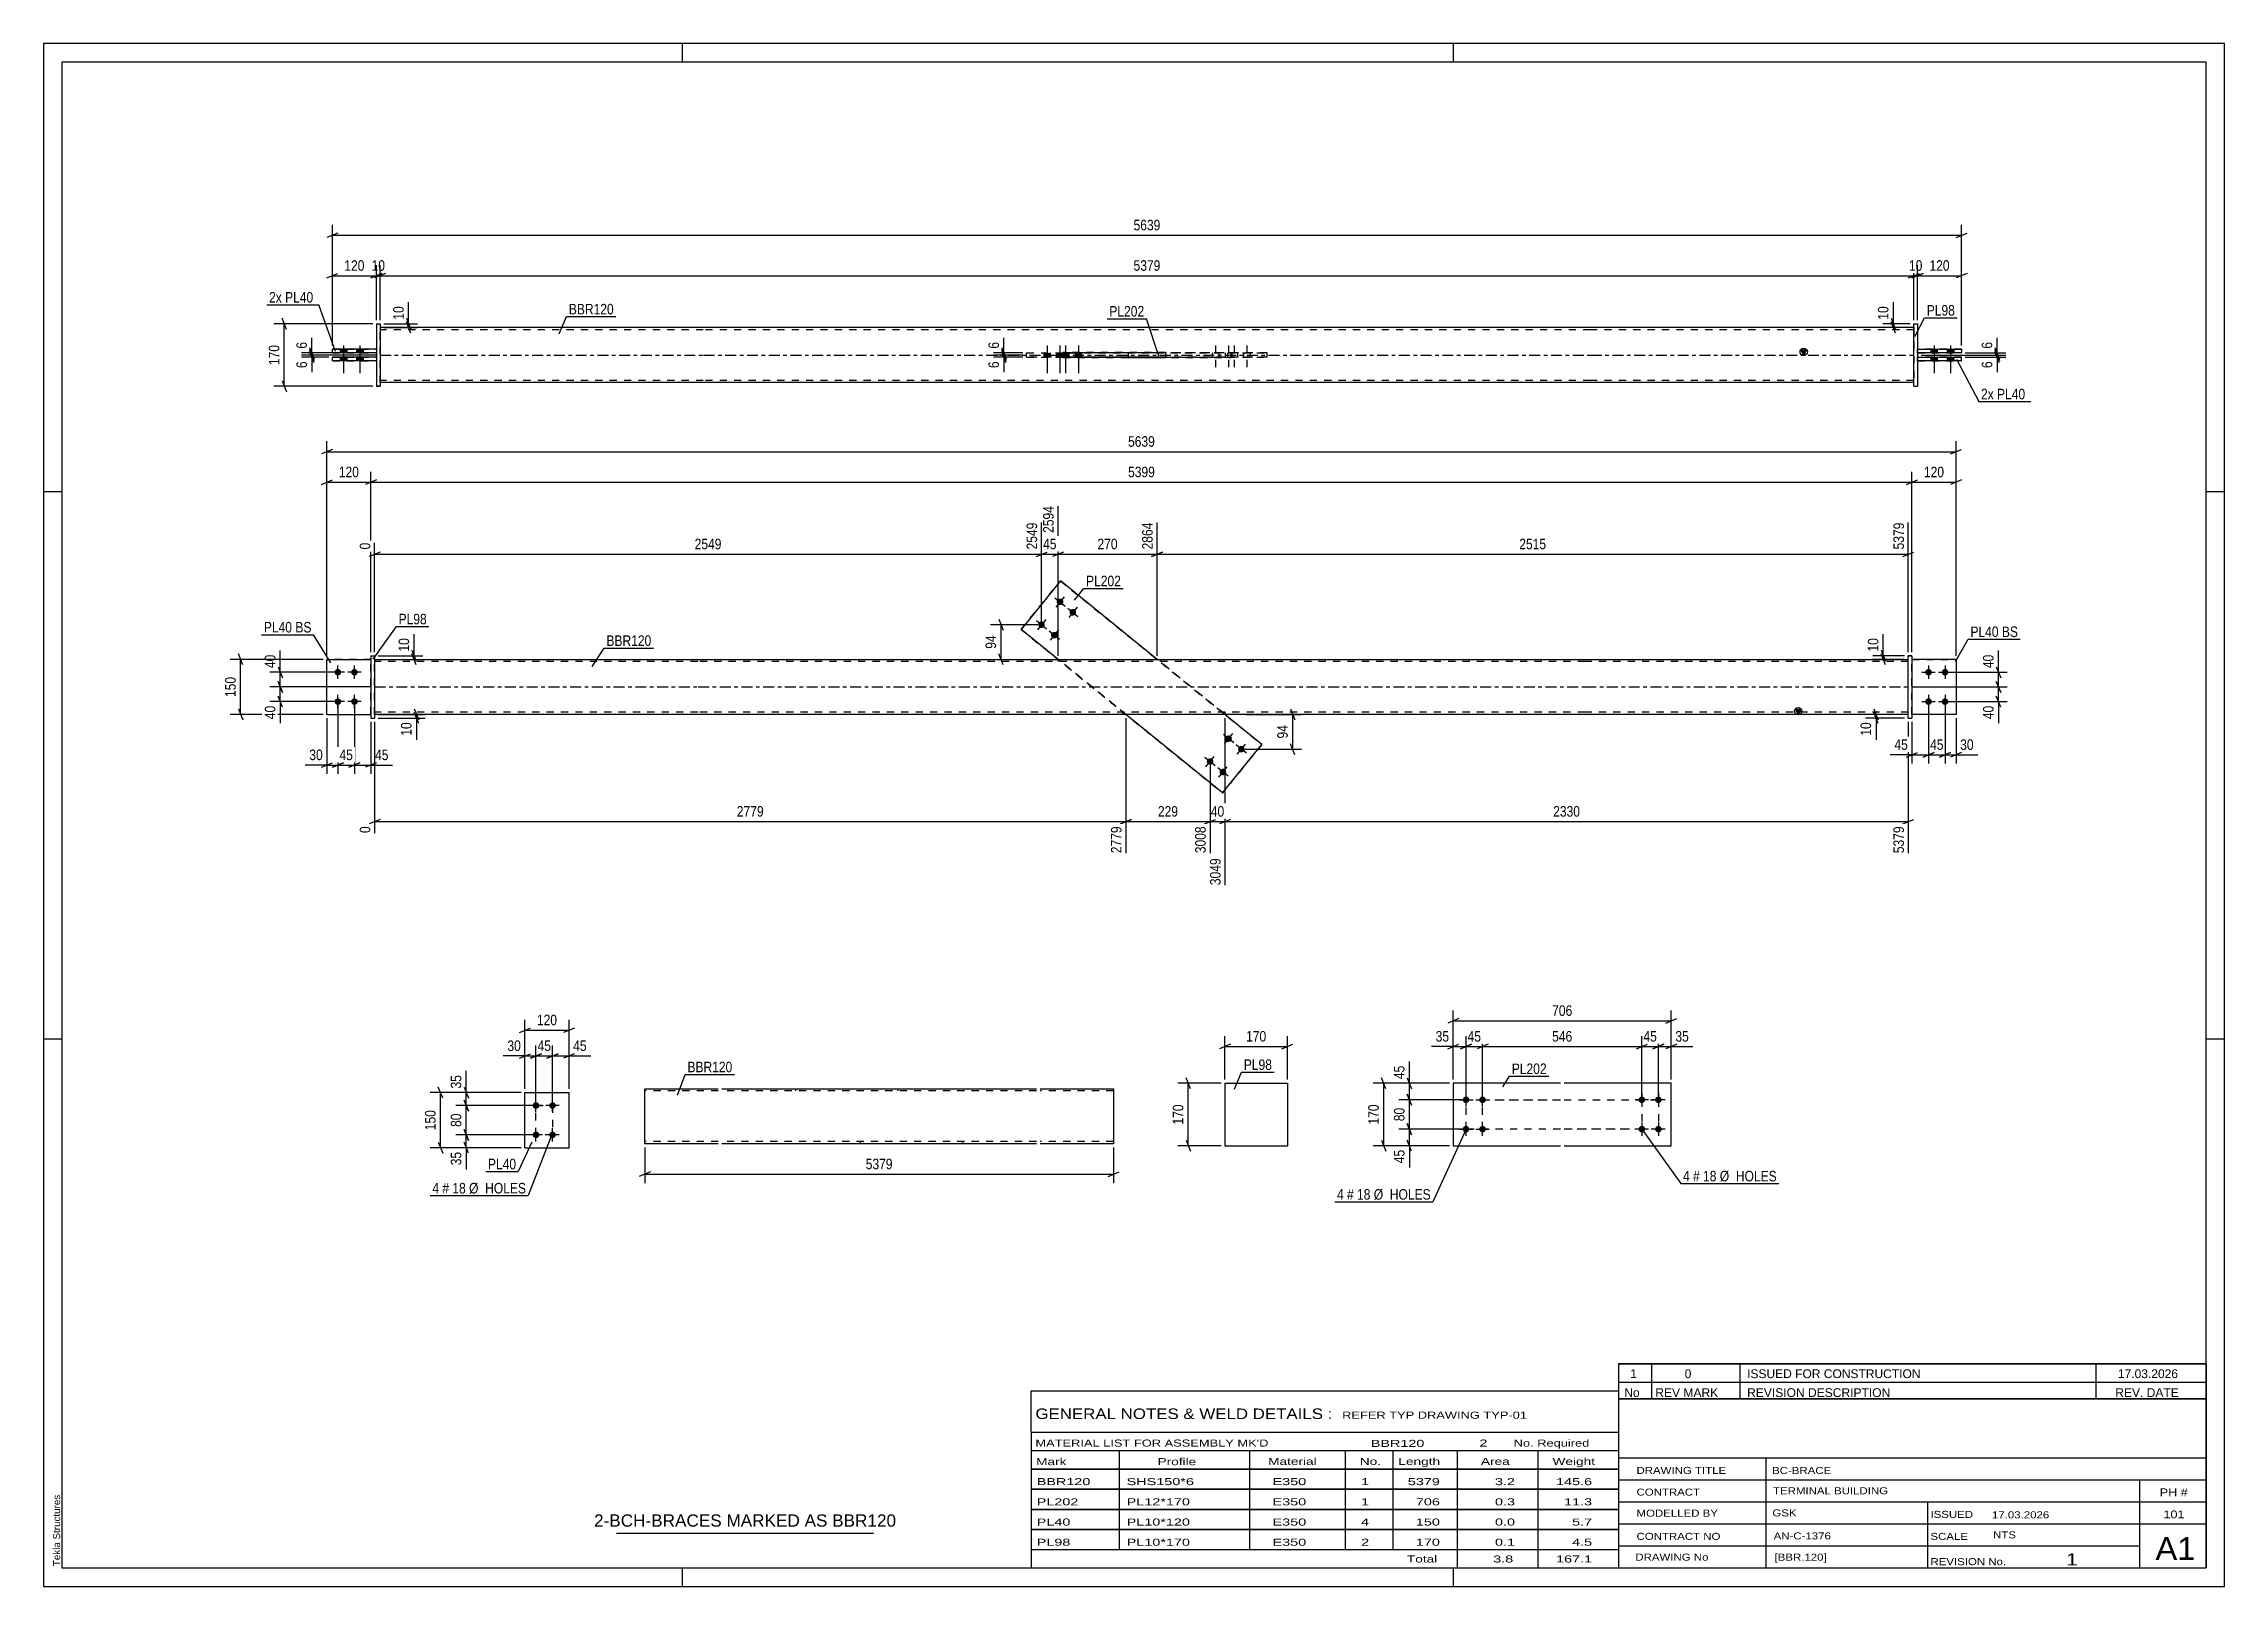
# Paper-space layout 'Layout1' of a CAD drawing. Header units: millimetres. Extents: x 0 to 594, y 0 to 420.
# The model-space entities are those that its viewports show. They can reach past a viewport. Long polylines and large blocks are cut down to what shows.
import ezdxf

# ---------------------------------------------------------------- set-up
doc = ezdxf.new("R2010")
doc.units = ezdxf.units.MM
doc.linetypes.add('DXK_LINE_DOT2', pattern=[3.9198, 1.9599, -1.9599])
doc.linetypes.add('DXK_LINE_DOT3', pattern=[5.9187, 2.979, -0.9799, 0.9799, -0.9799])
doc.layers.add('Viewport layer', color=7, linetype='Continuous', plot=False)
doc.styles.add('Arial', font='ARIAL.TTF', dxfattribs={"height": 0.2})
doc.styles.add('Arial Narrow', font='ARIALN.TTF', dxfattribs={"height": 0.2})

# ---------------------------------------------------------------- blocks, each defined once
blk = doc.blocks.new('Unknown-580610186-1130')
at = {"color": 5, "linetype": 'Continuous'}
for p, q in [((594, 420), (0, 420)), ((0, 420), (0, 0)), ((174, 415), (174, 420)), ((384, 415), (384, 420)), ((594, 0), (594, 420)), ((589, 415), (5, 415)), ((5, 415), (5, 5)), ((589, 5), (589, 415)), ((5, 298), (0, 298)), ((594, 298), (589, 298)), ((5, 149), (0, 149)), ((594, 149), (589, 149)), ((0, 0), (594, 0)), ((5, 5), (589, 5)), ((174, 0), (174, 5)), ((384, 0), (384, 5))]:
    blk.add_line(p, q, dxfattribs=at)
at = {"color": 174, "linetype": 'Continuous', "style": 'Arial'}
blk.add_text('Tekla Structures', height=1.9102, rotation=90, dxfattribs=at).set_placement((4.5, 5.5))
blk = doc.blocks.new('Part-580610186-3794 - 3793')
at = {"color": 2, "linetype": 'Continuous'}
for p, q in [((413.14, 136.97), (383.94, 136.97)), ((383.94, 136.97), (383.94, 119.97)), ((443.34, 136.97), (414.14, 136.97)), ((443.34, 119.97), (443.34, 136.97)), ((383.94, 119.97), (413.14, 119.97)), ((414.14, 119.97), (443.34, 119.97))]:
    blk.add_line(p, q, dxfattribs=at)
blk = doc.blocks.new('Bolt-580610186-3795 - 3793')
at = {"linetype": 'Continuous'}
for points in [[(435.34, 131.57, -1), (435.34, 133.37, -1)], [(439.84, 131.57, -1), (439.84, 133.37, -1)], [(435.34, 123.57, -1), (435.34, 125.37, -1)], [(439.84, 123.57, -1), (439.84, 125.37, -1)]]:
    blk.add_hatch(color=1, dxfattribs=at).paths.add_polyline_path(points)
at = {"color": 1, "linetype": 'Continuous'}
for p, q in [((437.14, 132.47), (433.54, 132.47)), ((435.34, 134.27), (435.34, 130.67)), ((441.64, 132.47), (438.04, 132.47)), ((439.84, 134.27), (439.84, 130.67)), ((435.34, 126.27), (435.34, 122.67)), ((439.84, 126.27), (439.84, 122.67)), ((437.14, 124.47), (433.54, 124.47)), ((441.64, 124.47), (438.04, 124.47))]:
    blk.add_line(p, q, dxfattribs=at)
blk = doc.blocks.new('Bolt-580610186-3796 - 3793')
at = {"linetype": 'Continuous'}
for points in [[(387.44, 133.37, -1), (387.44, 131.57, -1)], [(391.94, 133.37, -1), (391.94, 131.57, -1)], [(387.44, 125.37, -1), (387.44, 123.57, -1)], [(391.94, 125.37, -1), (391.94, 123.57, -1)]]:
    blk.add_hatch(color=1, dxfattribs=at).paths.add_polyline_path(points)
at = {"color": 1, "linetype": 'Continuous'}
for p, q in [((385.64, 132.47), (389.24, 132.47)), ((387.44, 130.67), (387.44, 134.27)), ((390.14, 132.47), (393.74, 132.47)), ((391.94, 130.67), (391.94, 134.27)), ((387.44, 122.67), (387.44, 126.27)), ((391.94, 122.67), (391.94, 126.27)), ((385.64, 124.47), (389.24, 124.47)), ((390.14, 124.47), (393.74, 124.47))]:
    blk.add_line(p, q, dxfattribs=at)
blk = doc.blocks.new('Part-580610186-2167 - 2161')
at = {"color": 2, "linetype": 'Continuous'}
for p, q in [((131.11, 119.41), (131.11, 134.41)), ((131.11, 134.41), (143.11, 134.41)), ((143.11, 119.41), (143.11, 134.41)), ((131.11, 119.41), (131.11, 119.41)), ((131.11, 119.41), (143.11, 119.41)), ((143.11, 119.41), (143.11, 119.41))]:
    blk.add_line(p, q, dxfattribs=at)
at = {"color": 7, "linetype": 'DXK_LINE_DOT2'}
for p, q in [((131.11, 134.41), (143.11, 134.41)), ((131.11, 119.41), (131.11, 119.41)), ((131.11, 119.41), (143.11, 119.41)), ((143.11, 119.41), (143.11, 119.41))]:
    blk.add_line(p, q, dxfattribs=at)
blk = doc.blocks.new('Bolt-580610186-2200 - 2161')
at = {"linetype": 'Continuous'}
for points in [[(134.11, 130.01), (133.93, 130.03), (133.75, 130.09), (133.58, 130.18), (133.44, 130.31), (133.33, 130.46), (133.26, 130.63), (133.22, 130.81), (133.22, 131), (133.26, 131.19), (133.33, 131.36), (133.44, 131.51), (133.58, 131.64), (133.75, 131.73), (133.93, 131.79), (134.11, 131.81), (134.3, 131.79), (134.48, 131.73), (134.64, 131.64), (134.78, 131.51), (134.89, 131.36), (134.97, 131.19), (135.01, 131), (135.01, 130.81), (134.97, 130.63), (134.89, 130.46), (134.78, 130.31), (134.64, 130.18), (134.48, 130.09), (134.3, 130.03)], [(138.61, 130.01), (138.43, 130.03), (138.25, 130.09), (138.08, 130.18), (137.94, 130.31), (137.83, 130.46), (137.76, 130.63), (137.72, 130.81), (137.72, 131), (137.76, 131.19), (137.83, 131.36), (137.94, 131.51), (138.08, 131.64), (138.25, 131.73), (138.43, 131.79), (138.61, 131.81), (138.8, 131.79), (138.98, 131.73), (139.14, 131.64), (139.28, 131.51), (139.39, 131.36), (139.47, 131.19), (139.51, 131), (139.51, 130.81), (139.47, 130.63), (139.39, 130.46), (139.28, 130.31), (139.14, 130.18), (138.98, 130.09), (138.8, 130.03)], [(134.11, 122.01), (133.93, 122.03), (133.75, 122.09), (133.58, 122.18), (133.44, 122.31), (133.33, 122.46), (133.26, 122.63), (133.22, 122.81), (133.22, 123), (133.26, 123.19), (133.33, 123.36), (133.44, 123.51), (133.58, 123.64), (133.75, 123.73), (133.93, 123.79), (134.11, 123.81), (134.3, 123.79), (134.48, 123.73), (134.64, 123.64), (134.78, 123.51), (134.89, 123.36), (134.97, 123.19), (135.01, 123), (135.01, 122.81), (134.97, 122.63), (134.89, 122.46), (134.78, 122.31), (134.64, 122.18), (134.48, 122.09), (134.3, 122.03)], [(138.61, 122.01), (138.43, 122.03), (138.25, 122.09), (138.08, 122.18), (137.94, 122.31), (137.83, 122.46), (137.76, 122.63), (137.72, 122.81), (137.72, 123), (137.76, 123.19), (137.83, 123.36), (137.94, 123.51), (138.08, 123.64), (138.25, 123.73), (138.43, 123.79), (138.61, 123.81), (138.8, 123.79), (138.98, 123.73), (139.14, 123.64), (139.28, 123.51), (139.39, 123.36), (139.47, 123.19), (139.51, 123), (139.51, 122.81), (139.47, 122.63), (139.39, 122.46), (139.28, 122.31), (139.14, 122.18), (138.98, 122.09), (138.8, 122.03)]]:
    blk.add_hatch(color=1, dxfattribs=at).paths.add_polyline_path(points)
at = {"color": 1, "linetype": 'Continuous'}
for p, q in [((135.91, 130.91), (132.31, 130.91)), ((134.11, 129.11), (134.11, 132.71)), ((140.41, 130.91), (136.81, 130.91)), ((138.61, 129.11), (138.61, 132.71)), ((135.91, 122.91), (132.31, 122.91)), ((134.11, 121.11), (134.11, 124.71)), ((140.41, 122.91), (136.81, 122.91)), ((138.61, 121.11), (138.61, 124.71))]:
    blk.add_line(p, q, dxfattribs=at)
blk = doc.blocks.new('Bolt-580610186-1705 - 1677')
at = {"linetype": 'Continuous'}
for points in [[(276.85, 268.92), (277.04, 268.9), (277.22, 268.84), (277.38, 268.75), (277.52, 268.62), (277.63, 268.47), (277.71, 268.3), (277.75, 268.12), (277.75, 267.93), (277.71, 267.74), (277.63, 267.57), (277.52, 267.42), (277.38, 267.29), (277.22, 267.2), (277.04, 267.14), (276.85, 267.12), (276.66, 267.14), (276.48, 267.2), (276.32, 267.29), (276.18, 267.42), (276.07, 267.57), (276, 267.74), (275.96, 267.93), (275.96, 268.12), (276, 268.3), (276.07, 268.47), (276.18, 268.62), (276.32, 268.75), (276.48, 268.84), (276.66, 268.9)], [(271.81, 262.71), (272, 262.69), (272.18, 262.63), (272.34, 262.54), (272.48, 262.41), (272.59, 262.26), (272.67, 262.09), (272.7, 261.9), (272.7, 261.72), (272.67, 261.53), (272.59, 261.36), (272.48, 261.21), (272.34, 261.08), (272.18, 260.99), (272, 260.93), (271.81, 260.91), (271.62, 260.93), (271.44, 260.99), (271.28, 261.08), (271.14, 261.21), (271.03, 261.36), (270.95, 261.53), (270.91, 261.72), (270.91, 261.9), (270.95, 262.09), (271.03, 262.26), (271.14, 262.41), (271.28, 262.54), (271.44, 262.63), (271.62, 262.69)], [(280.35, 266.09), (280.53, 266.07), (280.71, 266.01), (280.87, 265.91), (281.01, 265.79), (281.12, 265.64), (281.2, 265.46), (281.24, 265.28), (281.24, 265.09), (281.2, 264.91), (281.12, 264.74), (281.01, 264.58), (280.87, 264.46), (280.71, 264.36), (280.53, 264.31), (280.35, 264.29), (280.16, 264.31), (279.98, 264.36), (279.82, 264.46), (279.68, 264.58), (279.57, 264.74), (279.49, 264.91), (279.45, 265.09), (279.45, 265.28), (279.49, 265.46), (279.57, 265.64), (279.68, 265.79), (279.82, 265.91), (279.98, 266.01), (280.16, 266.07)], [(275.3, 259.87), (275.49, 259.85), (275.67, 259.8), (275.83, 259.7), (275.97, 259.58), (276.08, 259.42), (276.16, 259.25), (276.2, 259.07), (276.2, 258.88), (276.16, 258.7), (276.08, 258.52), (275.97, 258.37), (275.83, 258.25), (275.67, 258.15), (275.49, 258.09), (275.3, 258.07), (275.12, 258.09), (274.94, 258.15), (274.77, 258.25), (274.63, 258.37), (274.52, 258.52), (274.45, 258.7), (274.41, 258.88), (274.41, 259.07), (274.45, 259.25), (274.52, 259.42), (274.63, 259.58), (274.77, 259.7), (274.94, 259.8), (275.12, 259.85)]]:
    blk.add_hatch(color=1, dxfattribs=at).paths.add_polyline_path(points)
at = {"color": 1, "linetype": 'Continuous'}
for p, q in [((275.45, 269.16), (278.25, 266.89)), ((277.99, 269.42), (275.72, 266.62)), ((270.41, 262.94), (273.21, 260.68)), ((272.94, 263.21), (270.68, 260.41)), ((278.95, 266.32), (281.74, 264.05)), ((281.48, 266.58), (279.21, 263.79)), ((273.91, 260.11), (276.7, 257.84)), ((276.44, 260.37), (274.17, 257.58))]:
    blk.add_line(p, q, dxfattribs=at)
blk = doc.blocks.new('Part-580610186-1689 - 1677')
at = {"color": 2, "linetype": 'Continuous'}
for p, q in [((508.91, 253.37), (507.91, 253.37)), ((507.91, 236.37), (507.91, 253.37)), ((508.91, 253.37), (508.91, 236.37)), ((507.91, 236.37), (507.91, 236.37)), ((507.91, 236.37), (508.91, 236.37))]:
    blk.add_line(p, q, dxfattribs=at)
at = {"color": 7, "linetype": 'DXK_LINE_DOT2'}
for p, q in [((507.91, 253.37), (507.91, 253.37)), ((507.91, 253.37), (508.91, 253.37)), ((508.91, 253.37), (508.91, 253.37)), ((507.91, 236.37), (508.91, 236.37))]:
    blk.add_line(p, q, dxfattribs=at)
blk = doc.blocks.new('Part-580610186-1699 - 1677')
at = {"color": 2, "linetype": 'Continuous'}
for p, q in [((520.91, 252.37), (508.91, 252.37)), ((520.91, 252.37), (520.91, 252.37)), ((520.91, 252.37), (520.91, 237.37)), ((520.91, 237.37), (508.91, 237.37))]:
    blk.add_line(p, q, dxfattribs=at)
at = {"color": 7, "linetype": 'DXK_LINE_DOT2'}
for p, q in [((520.91, 252.37), (508.91, 252.37)), ((508.91, 252.37), (508.91, 252.37)), ((508.91, 237.37), (508.91, 252.37)), ((520.91, 252.37), (520.91, 252.37)), ((520.91, 237.37), (508.91, 237.37))]:
    blk.add_line(p, q, dxfattribs=at)
blk = doc.blocks.new('Part-580610186-1683 - 1677')
at = {"color": 7, "linetype": 'DXK_LINE_DOT2'}
for p, q in [((77.16, 237.37), (77.16, 252.37)), ((77.16, 252.37), (89.16, 252.37)), ((89.16, 252.37), (77.16, 252.37)), ((89.16, 237.37), (89.16, 252.37)), ((77.16, 237.37), (77.16, 237.37)), ((77.16, 237.37), (89.16, 237.37)), ((77.16, 237.37), (89.16, 237.37)), ((89.16, 237.37), (89.16, 237.37))]:
    blk.add_line(p, q, dxfattribs=at)
blk = doc.blocks.new('Part-580610186-1704 - 1677')
at = {"linetype": 'Continuous'}
blk.add_hatch(color=2, dxfattribs=at).paths.add_polyline_path([(477.91, 237.37), (477.11, 238.77), (478.71, 238.77)])
at = {"color": 2, "linetype": 'Continuous'}
for p, q in [((90.16, 252.37), (178.16, 252.37)), ((178.26, 252.37), (419.81, 252.37)), ((419.91, 252.37), (507.91, 252.37)), ((477.91, 237.37), (477.11, 238.77)), ((477.11, 238.77), (478.71, 238.77)), ((478.71, 238.77), (477.91, 237.37)), ((178.16, 237.37), (90.16, 237.37)), ((419.81, 237.37), (178.26, 237.37)), ((507.91, 237.37), (419.91, 237.37))]:
    blk.add_line(p, q, dxfattribs=at)
at = {"color": 7, "linetype": 'DXK_LINE_DOT2'}
for p, q in [((90.16, 237.37), (90.16, 252.37)), ((178.16, 251.77), (90.16, 251.77)), ((419.81, 251.77), (178.26, 251.77)), ((276.21, 252.37), (276.21, 251.77)), ((304.12, 252.37), (304.12, 251.77)), ((507.91, 251.77), (419.91, 251.77)), ((507.91, 237.37), (507.91, 252.37)), ((178.16, 237.97), (90.16, 237.97)), ((419.81, 237.97), (178.26, 237.97)), ((293.95, 237.37), (293.95, 237.97)), ((321.87, 237.37), (321.87, 237.97)), ((507.91, 237.97), (419.91, 237.97)), ((293.95, 237.46), (293.95, 237.37)), ((321.87, 237.46), (321.87, 237.37))]:
    blk.add_line(p, q, dxfattribs=at)
at = {"color": 7, "linetype": 'DXK_LINE_DOT3'}
for p, q in [((90.16, 244.87), (178.16, 244.87)), ((178.26, 244.87), (419.81, 244.87)), ((419.91, 244.87), (507.91, 244.87))]:
    blk.add_line(p, q, dxfattribs=at)
at = {"color": 2, "linetype": 'Continuous'}
blk.add_circle((477.91, 238.27), 1, dxfattribs=at)
blk = doc.blocks.new('Part-580610186-1688 - 1677')
at = {"color": 2, "linetype": 'Continuous'}
for p, q in [((77.16, 237.37), (77.16, 252.37)), ((77.16, 252.37), (89.16, 252.37)), ((77.16, 237.37), (77.16, 237.37)), ((77.16, 237.37), (89.16, 237.37))]:
    blk.add_line(p, q, dxfattribs=at)
at = {"color": 7, "linetype": 'DXK_LINE_DOT2'}
for p, q in [((89.16, 252.37), (77.16, 252.37)), ((89.16, 237.37), (89.16, 252.37)), ((77.16, 237.37), (89.16, 237.37)), ((89.16, 237.37), (89.16, 237.37))]:
    blk.add_line(p, q, dxfattribs=at)
blk = doc.blocks.new('Part-580610186-1694 - 1677')
at = {"color": 7, "linetype": 'DXK_LINE_DOT2'}
for p, q in [((508.91, 252.37), (520.91, 252.37)), ((520.91, 252.37), (508.91, 252.37)), ((508.91, 252.37), (508.91, 252.37)), ((508.91, 237.37), (508.91, 252.37)), ((520.91, 252.37), (520.91, 252.37)), ((520.91, 252.37), (520.91, 237.37)), ((520.91, 237.37), (508.91, 237.37)), ((520.91, 237.37), (508.91, 237.37))]:
    blk.add_line(p, q, dxfattribs=at)
blk = doc.blocks.new('Bolt-580610186-1706 - 1677')
at = {"linetype": 'Continuous'}
for points in [[(322.77, 231.66), (322.95, 231.64), (323.13, 231.58), (323.3, 231.49), (323.44, 231.36), (323.55, 231.21), (323.62, 231.04), (323.66, 230.85), (323.66, 230.66), (323.62, 230.48), (323.55, 230.31), (323.44, 230.16), (323.3, 230.03), (323.13, 229.94), (322.95, 229.88), (322.77, 229.86), (322.58, 229.88), (322.4, 229.94), (322.24, 230.03), (322.1, 230.16), (321.99, 230.31), (321.91, 230.48), (321.87, 230.66), (321.87, 230.85), (321.91, 231.04), (321.99, 231.21), (322.1, 231.36), (322.24, 231.49), (322.4, 231.58), (322.58, 231.64)], [(326.26, 228.82), (326.45, 228.8), (326.63, 228.74), (326.79, 228.65), (326.93, 228.52), (327.04, 228.37), (327.12, 228.2), (327.16, 228.02), (327.16, 227.83), (327.12, 227.64), (327.04, 227.47), (326.93, 227.32), (326.79, 227.19), (326.63, 227.1), (326.45, 227.04), (326.26, 227.02), (326.07, 227.04), (325.9, 227.1), (325.73, 227.19), (325.59, 227.32), (325.48, 227.47), (325.41, 227.64), (325.37, 227.83), (325.37, 228.02), (325.41, 228.2), (325.48, 228.37), (325.59, 228.52), (325.73, 228.65), (325.9, 228.74), (326.07, 228.8)], [(317.73, 225.45), (317.91, 225.43), (318.09, 225.37), (318.25, 225.27), (318.39, 225.15), (318.51, 225), (318.58, 224.82), (318.62, 224.64), (318.62, 224.45), (318.58, 224.27), (318.51, 224.1), (318.39, 223.94), (318.25, 223.82), (318.09, 223.72), (317.91, 223.67), (317.73, 223.65), (317.54, 223.67), (317.36, 223.72), (317.2, 223.82), (317.06, 223.94), (316.95, 224.1), (316.87, 224.27), (316.83, 224.45), (316.83, 224.64), (316.87, 224.82), (316.95, 225), (317.06, 225.15), (317.2, 225.27), (317.36, 225.37), (317.54, 225.43)], [(321.22, 222.61), (321.41, 222.59), (321.59, 222.53), (321.75, 222.44), (321.89, 222.31), (322, 222.16), (322.08, 221.99), (322.11, 221.8), (322.11, 221.62), (322.08, 221.43), (322, 221.26), (321.89, 221.11), (321.75, 220.98), (321.59, 220.89), (321.41, 220.83), (321.22, 220.81), (321.03, 220.83), (320.85, 220.89), (320.69, 220.98), (320.55, 221.11), (320.44, 221.26), (320.36, 221.43), (320.32, 221.62), (320.32, 221.8), (320.36, 221.99), (320.44, 222.16), (320.55, 222.31), (320.69, 222.44), (320.85, 222.53), (321.03, 222.59)]]:
    blk.add_hatch(color=1, dxfattribs=at).paths.add_polyline_path(points)
at = {"color": 1, "linetype": 'Continuous'}
for p, q in [((324.16, 229.62), (321.37, 231.89)), ((321.63, 229.36), (323.9, 232.16)), ((316.59, 223.15), (318.86, 225.94)), ((327.66, 226.79), (324.86, 229.06)), ((325.13, 226.52), (327.4, 229.32)), ((319.12, 223.41), (316.33, 225.68)), ((322.62, 220.58), (319.82, 222.84)), ((320.09, 220.31), (322.35, 223.11))]:
    blk.add_line(p, q, dxfattribs=at)
blk = doc.blocks.new('Bolt-580610186-1708 - 1677')
at = {"linetype": 'Continuous'}
for points in [[(80.16, 249.77), (80.34, 249.75), (80.52, 249.69), (80.69, 249.59), (80.83, 249.47), (80.94, 249.32), (81.01, 249.14), (81.05, 248.96), (81.05, 248.77), (81.01, 248.59), (80.94, 248.42), (80.83, 248.26), (80.69, 248.14), (80.52, 248.04), (80.34, 247.99), (80.16, 247.97), (79.97, 247.99), (79.79, 248.04), (79.63, 248.14), (79.49, 248.26), (79.38, 248.42), (79.3, 248.59), (79.26, 248.77), (79.26, 248.96), (79.3, 249.14), (79.38, 249.32), (79.49, 249.47), (79.63, 249.59), (79.79, 249.69), (79.97, 249.75)], [(84.66, 249.77), (84.84, 249.75), (85.02, 249.69), (85.19, 249.59), (85.33, 249.47), (85.44, 249.32), (85.51, 249.14), (85.55, 248.96), (85.55, 248.77), (85.51, 248.59), (85.44, 248.42), (85.33, 248.26), (85.19, 248.14), (85.02, 248.04), (84.84, 247.99), (84.66, 247.97), (84.47, 247.99), (84.29, 248.04), (84.13, 248.14), (83.99, 248.26), (83.88, 248.42), (83.8, 248.59), (83.76, 248.77), (83.76, 248.96), (83.8, 249.14), (83.88, 249.32), (83.99, 249.47), (84.13, 249.59), (84.29, 249.69), (84.47, 249.75)], [(80.16, 241.77), (80.34, 241.75), (80.52, 241.69), (80.69, 241.59), (80.83, 241.47), (80.94, 241.32), (81.01, 241.14), (81.05, 240.96), (81.05, 240.77), (81.01, 240.59), (80.94, 240.42), (80.83, 240.26), (80.69, 240.14), (80.52, 240.04), (80.34, 239.99), (80.16, 239.97), (79.97, 239.99), (79.79, 240.04), (79.63, 240.14), (79.49, 240.26), (79.38, 240.42), (79.3, 240.59), (79.26, 240.77), (79.26, 240.96), (79.3, 241.14), (79.38, 241.32), (79.49, 241.47), (79.63, 241.59), (79.79, 241.69), (79.97, 241.75)], [(84.66, 241.77), (84.84, 241.75), (85.02, 241.69), (85.19, 241.59), (85.33, 241.47), (85.44, 241.32), (85.51, 241.14), (85.55, 240.96), (85.55, 240.77), (85.51, 240.59), (85.44, 240.42), (85.33, 240.26), (85.19, 240.14), (85.02, 240.04), (84.84, 239.99), (84.66, 239.97), (84.47, 239.99), (84.29, 240.04), (84.13, 240.14), (83.99, 240.26), (83.88, 240.42), (83.8, 240.59), (83.76, 240.77), (83.76, 240.96), (83.8, 241.14), (83.88, 241.32), (83.99, 241.47), (84.13, 241.59), (84.29, 241.69), (84.47, 241.75)]]:
    blk.add_hatch(color=1, dxfattribs=at).paths.add_polyline_path(points)
at = {"color": 1, "linetype": 'Continuous'}
for p, q in [((80.16, 247.07), (80.16, 250.67)), ((84.66, 247.07), (84.66, 250.67)), ((81.96, 248.87), (78.36, 248.87)), ((86.46, 248.87), (82.86, 248.87)), ((81.96, 240.87), (78.36, 240.87)), ((80.16, 239.07), (80.16, 242.67)), ((86.46, 240.87), (82.86, 240.87)), ((84.66, 239.07), (84.66, 242.67))]:
    blk.add_line(p, q, dxfattribs=at)
blk = doc.blocks.new('Bolt-580610186-1709 - 1677')
at = {"linetype": 'Continuous'}
for points in [[(513.41, 249.77), (513.6, 249.75), (513.78, 249.69), (513.94, 249.59), (514.08, 249.47), (514.19, 249.32), (514.27, 249.14), (514.31, 248.96), (514.31, 248.77), (514.27, 248.59), (514.19, 248.42), (514.08, 248.26), (513.94, 248.14), (513.78, 248.04), (513.6, 247.99), (513.41, 247.97), (513.23, 247.99), (513.05, 248.04), (512.89, 248.14), (512.75, 248.26), (512.64, 248.42), (512.56, 248.59), (512.52, 248.77), (512.52, 248.96), (512.56, 249.14), (512.64, 249.32), (512.75, 249.47), (512.89, 249.59), (513.05, 249.69), (513.23, 249.75)], [(517.91, 249.77), (518.1, 249.75), (518.28, 249.69), (518.44, 249.59), (518.58, 249.47), (518.69, 249.32), (518.77, 249.14), (518.81, 248.96), (518.81, 248.77), (518.77, 248.59), (518.69, 248.42), (518.58, 248.26), (518.44, 248.14), (518.28, 248.04), (518.1, 247.99), (517.91, 247.97), (517.73, 247.99), (517.55, 248.04), (517.39, 248.14), (517.25, 248.26), (517.14, 248.42), (517.06, 248.59), (517.02, 248.77), (517.02, 248.96), (517.06, 249.14), (517.14, 249.32), (517.25, 249.47), (517.39, 249.59), (517.55, 249.69), (517.73, 249.75)], [(513.41, 241.77), (513.6, 241.75), (513.78, 241.69), (513.94, 241.59), (514.08, 241.47), (514.19, 241.32), (514.27, 241.14), (514.31, 240.96), (514.31, 240.77), (514.27, 240.59), (514.19, 240.42), (514.08, 240.26), (513.94, 240.14), (513.78, 240.04), (513.6, 239.99), (513.41, 239.97), (513.23, 239.99), (513.05, 240.04), (512.89, 240.14), (512.75, 240.26), (512.64, 240.42), (512.56, 240.59), (512.52, 240.77), (512.52, 240.96), (512.56, 241.14), (512.64, 241.32), (512.75, 241.47), (512.89, 241.59), (513.05, 241.69), (513.23, 241.75)], [(517.91, 241.77), (518.1, 241.75), (518.28, 241.69), (518.44, 241.59), (518.58, 241.47), (518.69, 241.32), (518.77, 241.14), (518.81, 240.96), (518.81, 240.77), (518.77, 240.59), (518.69, 240.42), (518.58, 240.26), (518.44, 240.14), (518.28, 240.04), (518.1, 239.99), (517.91, 239.97), (517.73, 239.99), (517.55, 240.04), (517.39, 240.14), (517.25, 240.26), (517.14, 240.42), (517.06, 240.59), (517.02, 240.77), (517.02, 240.96), (517.06, 241.14), (517.14, 241.32), (517.25, 241.47), (517.39, 241.59), (517.55, 241.69), (517.73, 241.75)]]:
    blk.add_hatch(color=1, dxfattribs=at).paths.add_polyline_path(points)
at = {"color": 1, "linetype": 'Continuous'}
for p, q in [((513.41, 250.67), (513.41, 247.07)), ((517.91, 250.67), (517.91, 247.07)), ((511.61, 248.87), (515.21, 248.87)), ((516.11, 248.87), (519.71, 248.87)), ((511.61, 240.87), (515.21, 240.87)), ((513.41, 242.67), (513.41, 239.07)), ((516.11, 240.87), (519.71, 240.87)), ((517.91, 242.67), (517.91, 239.07))]:
    blk.add_line(p, q, dxfattribs=at)
blk = doc.blocks.new('Part-580610186-1714 - 1677')
at = {"color": 2, "linetype": 'Continuous'}
for p, q in [((276.97, 273.72), (266.26, 260.52)), ((303.28, 252.37), (276.97, 273.72)), ((276.97, 273.72), (276.97, 273.72)), ((276.31, 252.37), (266.26, 260.52)), ((266.26, 260.52), (266.26, 260.52)), ((321.1, 216.01), (294.79, 237.37)), ((331.81, 229.21), (321.77, 237.37)), ((321.1, 216.01), (331.81, 229.21)), ((331.81, 229.21), (331.81, 229.21)), ((321.1, 216.01), (321.1, 216.01))]:
    blk.add_line(p, q, dxfattribs=at)
at = {"color": 7, "linetype": 'DXK_LINE_DOT2'}
for p, q in [((266.26, 260.52), (276.97, 273.72)), ((276.97, 273.72), (331.81, 229.21)), ((266.26, 260.52), (321.1, 216.01)), ((294.79, 237.37), (276.31, 252.37)), ((321.77, 237.37), (303.28, 252.37)), ((331.81, 229.21), (321.1, 216.01))]:
    blk.add_line(p, q, dxfattribs=at)
blk = doc.blocks.new('Part-580610186-1719 - 1677')
at = {"color": 2, "linetype": 'Continuous'}
for p, q in [((89.16, 253.37), (90.16, 253.37)), ((89.16, 253.37), (89.16, 236.37)), ((90.16, 253.37), (90.16, 253.37)), ((90.16, 253.37), (90.16, 236.37)), ((89.16, 236.37), (90.16, 236.37))]:
    blk.add_line(p, q, dxfattribs=at)
at = {"color": 7, "linetype": 'DXK_LINE_DOT2'}
for p, q in [((89.16, 253.37), (90.16, 253.37)), ((89.16, 236.37), (90.16, 236.37))]:
    blk.add_line(p, q, dxfattribs=at)
blk = doc.blocks.new('Part-580610186-1418 - 1367')
at = {"color": 2, "linetype": 'Continuous'}
for p, q in [((78.66, 333.62), (78.66, 334.62)), ((90.66, 334.62), (78.66, 334.62)), ((78.66, 333.62), (78.66, 333.62)), ((90.66, 333.62), (78.66, 333.62))]:
    blk.add_line(p, q, dxfattribs=at)
at = {"color": 7, "linetype": 'DXK_LINE_DOT2'}
for p, q in [((78.66, 334.62), (90.66, 334.62)), ((78.66, 333.62), (90.66, 333.62)), ((90.66, 334.62), (90.66, 333.62))]:
    blk.add_line(p, q, dxfattribs=at)
blk = doc.blocks.new('Bolt-580610186-1370 - 1367')
at = {"linetype": 'Continuous'}
for points in [[(80.76, 335.82), (82.56, 335.82), (82.56, 336.82), (80.76, 336.82)], [(80.76, 335.82), (82.56, 335.82), (82.56, 336.82), (80.76, 336.82)], [(80.76, 333.62), (82.56, 333.62), (82.56, 334.62), (80.76, 334.62)], [(80.76, 333.62), (82.56, 333.62), (82.56, 334.62), (80.76, 334.62)], [(85.26, 335.82), (87.06, 335.82), (87.06, 336.82), (85.26, 336.82)], [(85.26, 335.82), (87.06, 335.82), (87.06, 336.82), (85.26, 336.82)], [(85.26, 333.62), (87.06, 333.62), (87.06, 334.62), (85.26, 334.62)], [(85.26, 333.62), (87.06, 333.62), (87.06, 334.62), (85.26, 334.62)]]:
    blk.add_hatch(color=1, dxfattribs=at).paths.add_polyline_path(points)
at = {"color": 1, "linetype": 'Continuous'}
for p, q in [((80.76, 336.82), (80.76, 335.82)), ((80.76, 336.82), (80.76, 335.82)), ((80.76, 334.62), (80.76, 333.62)), ((80.76, 334.62), (80.76, 333.62)), ((81.66, 337.82), (81.66, 330.32)), ((81.66, 337.82), (81.66, 330.32)), ((82.56, 336.82), (82.56, 335.82)), ((82.56, 336.82), (82.56, 335.82)), ((82.56, 334.62), (82.56, 333.62)), ((82.56, 334.62), (82.56, 333.62)), ((85.26, 336.82), (85.26, 335.82)), ((85.26, 336.82), (85.26, 335.82)), ((85.26, 334.62), (85.26, 333.62)), ((85.26, 334.62), (85.26, 333.62)), ((86.16, 337.82), (86.16, 330.32)), ((86.16, 337.82), (86.16, 330.32)), ((87.06, 336.82), (87.06, 335.82)), ((87.06, 336.82), (87.06, 335.82)), ((87.06, 334.62), (87.06, 333.62)), ((87.06, 334.62), (87.06, 333.62))]:
    blk.add_line(p, q, dxfattribs=at)
blk = doc.blocks.new('Bolt-580610186-1435 - 1367')
at = {"color": 1, "linetype": 'DXK_LINE_DOT2'}
for p, q in [((318.32, 335.82), (318.32, 334.62)), ((319.22, 337.82), (319.22, 330.32)), ((320.12, 335.82), (320.12, 334.62)), ((321.82, 335.82), (321.82, 334.62)), ((322.72, 337.82), (322.72, 330.32)), ((323.37, 335.82), (323.37, 334.62)), ((323.62, 335.82), (323.62, 334.62)), ((324.27, 337.82), (324.27, 330.32)), ((325.17, 335.82), (325.17, 334.62)), ((326.86, 335.82), (326.86, 334.62)), ((327.76, 337.82), (327.76, 330.32)), ((328.66, 335.82), (328.66, 334.62))]:
    blk.add_line(p, q, dxfattribs=at)
blk = doc.blocks.new('Bolt-580610186-1371 - 1367')
at = {"linetype": 'Continuous'}
for points in [[(515.81, 336.82), (514.01, 336.82), (514.01, 335.82), (515.81, 335.82)], [(515.81, 336.82), (514.01, 336.82), (514.01, 335.82), (515.81, 335.82)], [(515.81, 334.62), (514.01, 334.62), (514.01, 333.62), (515.81, 333.62)], [(515.81, 334.62), (514.01, 334.62), (514.01, 333.62), (515.81, 333.62)], [(520.31, 336.82), (518.51, 336.82), (518.51, 335.82), (520.31, 335.82)], [(520.31, 336.82), (518.51, 336.82), (518.51, 335.82), (520.31, 335.82)], [(520.31, 334.62), (518.51, 334.62), (518.51, 333.62), (520.31, 333.62)], [(520.31, 334.62), (518.51, 334.62), (518.51, 333.62), (520.31, 333.62)]]:
    blk.add_hatch(color=1, dxfattribs=at).paths.add_polyline_path(points)
at = {"color": 1, "linetype": 'Continuous'}
for p, q in [((514.01, 336.82), (514.01, 335.82)), ((514.01, 336.82), (514.01, 335.82)), ((514.01, 334.62), (514.01, 333.62)), ((514.01, 334.62), (514.01, 333.62)), ((514.91, 337.82), (514.91, 330.32)), ((514.91, 337.82), (514.91, 330.32)), ((515.81, 336.82), (515.81, 335.82)), ((515.81, 336.82), (515.81, 335.82)), ((515.81, 334.62), (515.81, 333.62)), ((515.81, 334.62), (515.81, 333.62)), ((518.51, 336.82), (518.51, 335.82)), ((518.51, 336.82), (518.51, 335.82)), ((518.51, 334.62), (518.51, 333.62)), ((518.51, 334.62), (518.51, 333.62)), ((519.41, 337.82), (519.41, 330.32)), ((519.41, 337.82), (519.41, 330.32)), ((520.31, 336.82), (520.31, 335.82)), ((520.31, 336.82), (520.31, 335.82)), ((520.31, 334.62), (520.31, 333.62)), ((520.31, 334.62), (520.31, 333.62))]:
    blk.add_line(p, q, dxfattribs=at)
blk = doc.blocks.new('Part-580610186-1456 - 1367')
at = {"linetype": 'Continuous'}
blk.add_hatch(color=2, dxfattribs=at).paths.add_polyline_path([(479.41, 335.22), (478.61, 336.62), (480.21, 336.62)])
at = {"color": 2, "linetype": 'Continuous'}
for p, q in [((179.66, 342.72), (91.66, 342.72)), ((421.31, 342.72), (179.76, 342.72)), ((509.41, 342.72), (421.41, 342.72)), ((277.7, 335.92), (305.62, 335.92)), ((277.7, 335.92), (277.7, 335.82)), ((277.7, 334.62), (277.7, 334.52)), ((277.7, 334.52), (277.7, 334.52)), ((305.62, 334.52), (277.7, 334.52)), ((295.45, 335.92), (295.45, 335.82)), ((295.45, 334.52), (295.45, 334.62)), ((305.62, 335.92), (305.62, 334.52)), ((479.41, 335.22), (478.61, 336.62)), ((478.61, 336.62), (480.21, 336.62)), ((480.21, 336.62), (479.41, 335.22)), ((179.66, 327.72), (91.66, 327.72)), ((421.31, 327.72), (179.76, 327.72)), ((509.41, 327.72), (421.41, 327.72))]:
    blk.add_line(p, q, dxfattribs=at)
at = {"color": 7, "linetype": 'DXK_LINE_DOT2'}
for p, q in [((91.66, 327.72), (91.66, 342.72)), ((179.66, 342.12), (91.66, 342.12)), ((421.31, 342.12), (179.76, 342.12)), ((509.41, 342.12), (421.41, 342.12)), ((509.41, 342.72), (509.41, 327.72)), ((305.62, 335.92), (277.7, 335.92)), ((277.7, 334.52), (277.7, 335.82)), ((277.7, 334.52), (305.62, 334.52)), ((295.45, 335.92), (295.45, 335.92)), ((295.45, 335.92), (295.45, 335.92)), ((295.45, 335.92), (323.36, 335.92)), ((295.45, 335.92), (323.36, 335.92)), ((295.45, 335.82), (295.45, 334.52)), ((323.36, 334.52), (295.45, 334.52)), ((295.45, 334.52), (295.45, 334.52)), ((295.45, 334.52), (323.36, 334.52)), ((323.36, 335.92), (323.36, 334.52)), ((179.66, 328.32), (91.66, 328.32)), ((421.31, 328.32), (179.76, 328.32)), ((509.41, 328.32), (421.41, 328.32))]:
    blk.add_line(p, q, dxfattribs=at)
at = {"color": 7, "linetype": 'DXK_LINE_DOT3'}
for p, q in [((91.66, 335.22), (179.66, 335.22)), ((179.76, 335.22), (421.31, 335.22)), ((421.41, 335.22), (509.41, 335.22))]:
    blk.add_line(p, q, dxfattribs=at)
at = {"color": 2, "linetype": 'Continuous'}
blk.add_circle((479.41, 336.12), 1, dxfattribs=at)
blk = doc.blocks.new('Part-580610186-1413 - 1367')
at = {"color": 2, "linetype": 'Continuous'}
for p, q in [((78.66, 335.82), (78.66, 336.82)), ((90.66, 336.82), (78.66, 336.82)), ((78.66, 335.82), (78.66, 335.82)), ((90.66, 335.82), (78.66, 335.82))]:
    blk.add_line(p, q, dxfattribs=at)
at = {"color": 7, "linetype": 'DXK_LINE_DOT2'}
for p, q in [((78.66, 336.82), (78.66, 336.82)), ((78.66, 336.82), (90.66, 336.82)), ((78.66, 335.82), (90.66, 335.82)), ((90.66, 336.82), (90.66, 335.82))]:
    blk.add_line(p, q, dxfattribs=at)
blk = doc.blocks.new('Part-580610186-1461 - 1367')
at = {"color": 2, "linetype": 'Continuous'}
for p, q in [((510.41, 334.62), (522.41, 334.62)), ((522.41, 333.62), (510.41, 333.62)), ((522.41, 333.62), (522.41, 334.62))]:
    blk.add_line(p, q, dxfattribs=at)
at = {"color": 7, "linetype": 'DXK_LINE_DOT2'}
for p, q in [((510.41, 333.62), (510.41, 334.62)), ((522.41, 334.62), (510.41, 334.62)), ((510.41, 333.62), (522.41, 333.62))]:
    blk.add_line(p, q, dxfattribs=at)
blk = doc.blocks.new('Part-580610186-1397 - 1367')
at = {"color": 2, "linetype": 'Continuous'}
for p, q in [((267.76, 334.62), (267.76, 335.82)), ((278.47, 334.62), (278.47, 335.82)), ((305.62, 335.82), (278.47, 335.82)), ((305.62, 334.62), (278.47, 334.62))]:
    blk.add_line(p, q, dxfattribs=at)
at = {"color": 7, "linetype": 'DXK_LINE_DOT2'}
for p, q in [((267.76, 335.82), (322.6, 335.82)), ((267.76, 335.82), (278.47, 335.82)), ((278.47, 334.62), (267.76, 334.62)), ((267.76, 334.62), (322.6, 334.62)), ((333.31, 335.82), (305.62, 335.82)), ((333.31, 334.62), (305.62, 334.62)), ((322.6, 334.62), (322.6, 335.82)), ((322.6, 335.82), (333.31, 335.82)), ((322.6, 334.62), (333.31, 334.62)), ((333.31, 334.62), (333.31, 335.82))]:
    blk.add_line(p, q, dxfattribs=at)
blk = doc.blocks.new('Part-580610186-1398 - 1367')
at = {"color": 2, "linetype": 'Continuous'}
for p, q in [((90.66, 343.72), (91.66, 343.72)), ((90.66, 343.72), (90.66, 326.72)), ((91.66, 343.72), (91.66, 343.72)), ((91.66, 343.72), (91.66, 326.72)), ((91.66, 326.72), (90.66, 326.72)), ((90.66, 326.72), (90.66, 326.72))]:
    blk.add_line(p, q, dxfattribs=at)
at = {"color": 7, "linetype": 'DXK_LINE_DOT2'}
for p, q in [((90.66, 343.72), (91.66, 343.72)), ((91.66, 343.72), (91.66, 343.72)), ((90.66, 326.72), (91.66, 326.72))]:
    blk.add_line(p, q, dxfattribs=at)
blk = doc.blocks.new('Part-580610186-1433 - 1367')
at = {"color": 2, "linetype": 'Continuous'}
for p, q in [((509.41, 343.72), (509.41, 343.72)), ((509.41, 326.72), (509.41, 343.72)), ((509.41, 343.72), (510.41, 343.72)), ((510.41, 343.72), (510.41, 343.72)), ((510.41, 343.72), (510.41, 326.72)), ((509.41, 326.72), (510.41, 326.72)), ((509.41, 326.72), (509.41, 326.72)), ((510.41, 326.72), (510.41, 326.72))]:
    blk.add_line(p, q, dxfattribs=at)
at = {"color": 7, "linetype": 'DXK_LINE_DOT2'}
for p, q in [((509.41, 343.72), (509.41, 343.72)), ((509.41, 343.72), (510.41, 343.72)), ((509.41, 326.72), (510.41, 326.72))]:
    blk.add_line(p, q, dxfattribs=at)
blk = doc.blocks.new('Bolt-580610186-1436 - 1367')
at = {"linetype": 'Continuous'}
for points in [[(274.21, 335.82), (272.41, 335.82), (272.41, 334.62), (274.21, 334.62)], [(277.7, 335.82), (275.9, 335.82), (275.9, 334.62), (277.7, 334.62)], [(279.25, 335.82), (277.45, 335.82), (277.45, 334.62), (279.25, 334.62)], [(282.74, 335.82), (280.94, 335.82), (280.94, 334.62), (282.74, 334.62)]]:
    blk.add_hatch(color=1, dxfattribs=at).paths.add_polyline_path(points)
at = {"color": 1, "linetype": 'Continuous'}
for p, q in [((272.41, 335.82), (272.41, 334.62)), ((273.31, 337.82), (273.31, 330.32)), ((274.21, 335.82), (274.21, 334.62)), ((275.9, 335.82), (275.9, 334.62)), ((276.8, 337.82), (276.8, 330.32)), ((277.45, 335.82), (277.45, 334.62)), ((277.7, 335.82), (277.7, 334.62)), ((278.35, 337.82), (278.35, 330.32)), ((279.25, 335.82), (279.25, 334.62)), ((280.94, 335.82), (280.94, 334.62)), ((281.84, 337.82), (281.84, 330.32)), ((282.74, 335.82), (282.74, 334.62))]:
    blk.add_line(p, q, dxfattribs=at)
blk = doc.blocks.new('Part-580610186-1466 - 1367')
at = {"color": 2, "linetype": 'Continuous'}
for p, q in [((510.41, 336.82), (522.41, 336.82)), ((522.41, 335.82), (510.41, 335.82)), ((522.41, 336.82), (522.41, 335.82))]:
    blk.add_line(p, q, dxfattribs=at)
at = {"color": 7, "linetype": 'DXK_LINE_DOT2'}
for p, q in [((510.41, 335.82), (510.41, 336.82)), ((522.41, 336.82), (510.41, 336.82)), ((510.41, 335.82), (522.41, 335.82)), ((522.41, 336.82), (522.41, 336.82))]:
    blk.add_line(p, q, dxfattribs=at)
blk = doc.blocks.new('Part-580610186-2404 - 2398')
at = {"color": 2, "linetype": 'Continuous'}
for p, q in [((321.77, 136.97), (321.77, 119.97)), ((321.77, 136.97), (338.77, 136.97)), ((338.77, 136.97), (338.77, 119.97)), ((321.77, 119.97), (338.77, 119.97))]:
    blk.add_line(p, q, dxfattribs=at)
blk = doc.blocks.new('Part-580610186-2436 - 2428')
at = {"color": 2, "linetype": 'Continuous'}
for p, q in [((163.76, 120.56), (163.76, 135.47)), ((163.76, 135.47), (183.76, 135.47)), ((184.76, 135.47), (270.42, 135.47)), ((271.42, 135.47), (291.42, 135.47)), ((291.42, 135.47), (291.42, 120.47)), ((163.76, 120.47), (163.76, 120.56)), ((183.76, 120.47), (163.76, 120.47)), ((270.42, 120.47), (184.76, 120.47)), ((291.42, 120.47), (271.42, 120.47))]:
    blk.add_line(p, q, dxfattribs=at)
at = {"color": 7, "linetype": 'DXK_LINE_DOT2'}
for p, q in [((183.76, 134.87), (163.76, 134.87)), ((270.42, 134.87), (184.76, 134.87)), ((204.76, 135.47), (204.76, 134.87)), ((232.68, 135.47), (232.68, 134.87)), ((291.42, 134.87), (271.42, 134.87)), ((163.76, 121.07), (163.76, 121.12)), ((183.76, 121.07), (163.76, 121.07)), ((270.42, 121.07), (184.76, 121.07)), ((222.5, 120.47), (222.5, 121.07)), ((250.42, 120.47), (250.42, 121.07)), ((291.42, 121.07), (271.42, 121.07)), ((291.42, 121.07), (291.42, 121.12))]:
    blk.add_line(p, q, dxfattribs=at)
blk = doc.blocks.new('Rectangle-580610186-4024 - 3793')
at = {"color": 1, "linetype": 'DXK_LINE_DOT2'}
for p, q in [((387.44, 132.47), (413.14, 132.47)), ((387.44, 124.47), (387.44, 132.47)), ((414.14, 132.47), (439.84, 132.47)), ((439.84, 132.47), (439.84, 124.47)), ((413.14, 124.47), (387.44, 124.47)), ((439.84, 124.47), (414.14, 124.47))]:
    blk.add_line(p, q, dxfattribs=at)
blk = doc.blocks.new('Rectangle-580610186-2384 - 2161')
at = {"color": 1, "linetype": 'DXK_LINE_DOT2'}
blk.add_lwpolyline([(134.11, 130.91), (138.61, 130.91), (138.61, 122.91), (134.11, 122.91), (134.11, 130.91)], close=True, dxfattribs=at)
blk = doc.blocks.new('Rectangle-580610186-4034 - 3793')
at = {"color": 1, "linetype": 'DXK_LINE_DOT2'}
for p, q in [((391.94, 132.47), (413.14, 132.47)), ((391.94, 124.47), (391.94, 132.47)), ((414.14, 132.47), (435.34, 132.47)), ((435.34, 132.47), (435.34, 124.47)), ((413.14, 124.47), (391.94, 124.47)), ((435.34, 124.47), (414.14, 124.47))]:
    blk.add_line(p, q, dxfattribs=at)
blk = doc.blocks.new('StraightDimension-580610186-3801 - 3793')
at = {"color": 7, "linetype": 'Continuous'}
for p, q in [((439.84, 133.47), (439.84, 149.82)), ((443.34, 137.97), (443.34, 149.82)), ((438.34, 146.37), (441.34, 147.57)), ((439.84, 146.97), (443.34, 146.97)), ((444.84, 147.57), (441.84, 146.37))]:
    blk.add_line(p, q, dxfattribs=at)
at = {"color": 0}
blk.add_wipeout([(448.72, 147.72), (448.72, 151.92), (443.86, 151.92), (443.86, 147.72)], dxfattribs=at)
at = {"color": 7, "linetype": 'Continuous'}
blk.add_line((443.34, 146.97), (449.24, 146.97), dxfattribs=at)
blk.add_line((443.34, 146.97), (449.24, 146.97), dxfattribs=at)
at = {"color": 3, "style": 'Arial Narrow'}
blk.add_text('35', height=2.863, dxfattribs=at).set_placement((444.46, 148.32))
blk = doc.blocks.new('StraightDimension-580610186-3802 - 3793')
at = {"color": 7, "linetype": 'Continuous'}
for p, q in [((435.34, 133.47), (435.34, 149.82)), ((439.84, 133.47), (439.84, 149.82)), ((433.84, 146.37), (436.84, 147.57)), ((435.34, 146.97), (439.84, 146.97)), ((441.34, 147.57), (438.34, 146.37))]:
    blk.add_line(p, q, dxfattribs=at)
at = {"color": 0}
blk.add_wipeout([(440.01, 147.72), (440.01, 151.92), (435.16, 151.92), (435.16, 147.72)], dxfattribs=at)
at = {"color": 3, "style": 'Arial Narrow'}
blk.add_text('45', height=2.863, dxfattribs=at).set_placement((435.76, 148.32))
blk = doc.blocks.new('StraightDimension-580610186-3803 - 3793')
at = {"color": 7, "linetype": 'Continuous'}
for p, q in [((391.94, 133.47), (391.94, 149.82)), ((435.34, 133.47), (435.34, 149.82)), ((393.44, 147.57), (390.44, 146.37)), ((391.94, 146.97), (435.34, 146.97)), ((433.84, 146.37), (436.84, 147.57))]:
    blk.add_line(p, q, dxfattribs=at)
at = {"color": 0}
blk.add_wipeout([(416.98, 147.72), (416.98, 151.92), (410.29, 151.92), (410.29, 147.72)], dxfattribs=at)
at = {"color": 3, "style": 'Arial Narrow'}
blk.add_text('546', height=2.863, dxfattribs=at).set_placement((410.89, 148.32))
blk = doc.blocks.new('StraightDimension-580610186-3804 - 3793')
at = {"color": 7, "linetype": 'Continuous'}
for p, q in [((387.44, 133.47), (387.44, 149.82)), ((391.94, 133.47), (391.94, 149.82)), ((385.94, 146.37), (388.94, 147.57)), ((387.44, 146.97), (391.94, 146.97)), ((393.44, 147.57), (390.44, 146.37))]:
    blk.add_line(p, q, dxfattribs=at)
at = {"color": 0}
blk.add_wipeout([(392.11, 147.72), (392.11, 151.92), (387.26, 151.92), (387.26, 147.72)], dxfattribs=at)
at = {"color": 3, "style": 'Arial Narrow'}
blk.add_text('45', height=2.863, dxfattribs=at).set_placement((387.86, 148.32))
blk = doc.blocks.new('StraightDimension-580610186-3805 - 3793')
at = {"color": 7, "linetype": 'Continuous'}
for p, q in [((383.94, 137.97), (383.94, 149.82)), ((387.44, 133.47), (387.44, 149.82)), ((382.44, 146.37), (385.44, 147.57)), ((383.94, 146.97), (387.44, 146.97)), ((388.94, 147.57), (385.94, 146.37))]:
    blk.add_line(p, q, dxfattribs=at)
at = {"color": 0}
blk.add_wipeout([(383.41, 147.72), (383.41, 151.92), (378.56, 151.92), (378.56, 147.72)], dxfattribs=at)
at = {"color": 7, "linetype": 'Continuous'}
blk.add_line((383.94, 146.97), (378.03, 146.97), dxfattribs=at)
blk.add_line((383.94, 146.97), (378.03, 146.97), dxfattribs=at)
at = {"color": 3, "style": 'Arial Narrow'}
blk.add_text('35', height=2.863, dxfattribs=at).set_placement((379.16, 148.32))
blk = doc.blocks.new('StraightDimension-580610186-3821 - 3793')
at = {"color": 7, "linetype": 'Continuous'}
for p, q in [((385.44, 154.57), (382.44, 153.37)), ((383.94, 137.97), (383.94, 156.82)), ((441.84, 153.37), (444.84, 154.57)), ((443.34, 137.97), (443.34, 156.82)), ((383.94, 153.97), (443.34, 153.97))]:
    blk.add_line(p, q, dxfattribs=at)
at = {"color": 0}
blk.add_wipeout([(416.98, 154.72), (416.98, 158.92), (410.29, 158.92), (410.29, 154.72)], dxfattribs=at)
at = {"color": 3, "style": 'Arial Narrow'}
blk.add_text('706', height=2.863, dxfattribs=at).set_placement((410.89, 155.32))
blk = doc.blocks.new('StraightDimension-580610186-3841 - 3793')
at = {"color": 7, "linetype": 'Continuous'}
for p, q in [((382.94, 136.97), (362.17, 136.97)), ((365.62, 135.47), (364.42, 138.47)), ((365.02, 119.97), (365.02, 136.97)), ((382.94, 119.97), (362.17, 119.97)), ((364.42, 121.47), (365.62, 118.47))]:
    blk.add_line(p, q, dxfattribs=at)
at = {"color": 0}
blk.add_wipeout([(364.27, 131.81), (360.07, 131.81), (360.07, 125.13), (364.27, 125.13)], dxfattribs=at)
at = {"color": 3, "style": 'Arial Narrow'}
blk.add_text('170', height=2.863, rotation=90.00021, dxfattribs=at).set_placement((363.67, 125.73))
blk = doc.blocks.new('StraightDimension-580610186-4002 - 3793')
at = {"color": 7, "linetype": 'Continuous'}
for p, q in [((382.94, 136.97), (369.17, 136.97)), ((371.42, 138.47), (372.62, 135.47)), ((372.02, 132.47), (372.02, 136.97)), ((386.44, 132.47), (369.17, 132.47)), ((372.62, 130.97), (371.42, 133.97))]:
    blk.add_line(p, q, dxfattribs=at)
at = {"color": 0}
blk.add_wipeout([(371.27, 142.35), (367.07, 142.35), (367.07, 137.49), (371.27, 137.49)], dxfattribs=at)
at = {"color": 7, "linetype": 'Continuous'}
blk.add_line((372.02, 136.97), (372.02, 142.87), dxfattribs=at)
blk.add_line((372.02, 136.97), (372.02, 142.87), dxfattribs=at)
at = {"color": 3, "style": 'Arial Narrow'}
blk.add_text('45', height=2.863, rotation=90.00021, dxfattribs=at).set_placement((370.67, 138.09))
blk = doc.blocks.new('StraightDimension-580610186-4003 - 3793')
at = {"color": 7, "linetype": 'Continuous'}
for p, q in [((386.44, 132.47), (369.17, 132.47)), ((371.42, 133.97), (372.62, 130.97)), ((372.02, 124.47), (372.02, 132.47)), ((372.62, 122.97), (371.42, 125.97)), ((386.44, 124.47), (369.17, 124.47))]:
    blk.add_line(p, q, dxfattribs=at)
at = {"color": 0}
blk.add_wipeout([(371.27, 130.9), (367.07, 130.9), (367.07, 126.04), (371.27, 126.04)], dxfattribs=at)
at = {"color": 3, "style": 'Arial Narrow'}
blk.add_text('80', height=2.863, rotation=90.00021, dxfattribs=at).set_placement((370.67, 126.64))
blk = doc.blocks.new('StraightDimension-580610186-4004 - 3793')
at = {"color": 7, "linetype": 'Continuous'}
for p, q in [((371.42, 125.97), (372.62, 122.97)), ((386.44, 124.47), (369.17, 124.47)), ((382.94, 119.97), (369.17, 119.97)), ((372.62, 118.47), (371.42, 121.47)), ((372.02, 119.97), (372.02, 124.47))]:
    blk.add_line(p, q, dxfattribs=at)
at = {"color": 0}
blk.add_wipeout([(371.27, 119.44), (367.07, 119.44), (367.07, 114.59), (371.27, 114.59)], dxfattribs=at)
at = {"color": 7, "linetype": 'Continuous'}
blk.add_line((372.02, 119.97), (372.02, 114.06), dxfattribs=at)
blk.add_line((372.02, 119.97), (372.02, 114.06), dxfattribs=at)
at = {"color": 3, "style": 'Arial Narrow'}
blk.add_text('45', height=2.863, rotation=90.00021, dxfattribs=at).set_placement((370.67, 115.19))
blk = doc.blocks.new('StraightDimension-580610186-2344 - 2161')
at = {"color": 7, "linetype": 'Continuous'}
for p, q in [((132.61, 143.81), (135.61, 145.01)), ((134.11, 131.91), (134.11, 147.26)), ((134.11, 144.41), (138.61, 144.41)), ((140.11, 145.01), (137.11, 143.81)), ((138.61, 131.91), (138.61, 147.26))]:
    blk.add_line(p, q, dxfattribs=at)
at = {"color": 0}
blk.add_wipeout([(138.79, 145.16), (138.79, 149.36), (133.94, 149.36), (133.94, 145.16)], dxfattribs=at)
at = {"color": 3, "style": 'Arial Narrow'}
blk.add_text('45', height=2.863, dxfattribs=at).set_placement((134.54, 145.76))
blk = doc.blocks.new('StraightDimension-580610186-2300 - 2161')
at = {"color": 7, "linetype": 'Continuous'}
for p, q in [((130.11, 134.41), (112.26, 134.41)), ((133.11, 130.91), (112.26, 130.91)), ((114.51, 135.91), (115.71, 132.91)), ((115.71, 129.41), (114.51, 132.41)), ((115.11, 130.91), (115.11, 134.41))]:
    blk.add_line(p, q, dxfattribs=at)
at = {"color": 0}
blk.add_wipeout([(114.36, 139.79), (110.16, 139.79), (110.16, 134.93), (114.36, 134.93)], dxfattribs=at)
at = {"color": 7, "linetype": 'Continuous'}
blk.add_line((115.11, 134.41), (115.11, 140.32), dxfattribs=at)
blk.add_line((115.11, 134.41), (115.11, 140.32), dxfattribs=at)
at = {"color": 3, "style": 'Arial Narrow'}
blk.add_text('35', height=2.863, rotation=90.00021, dxfattribs=at).set_placement((113.76, 135.53))
blk = doc.blocks.new('StraightDimension-580610186-2277 - 2161')
at = {"color": 7, "linetype": 'Continuous'}
for p, q in [((133.11, 122.91), (112.26, 122.91)), ((130.11, 119.41), (112.26, 119.41)), ((114.51, 124.41), (115.71, 121.41)), ((115.71, 117.91), (114.51, 120.91)), ((115.11, 119.41), (115.11, 122.91))]:
    blk.add_line(p, q, dxfattribs=at)
at = {"color": 0}
blk.add_wipeout([(114.36, 118.88), (110.16, 118.88), (110.16, 114.03), (114.36, 114.03)], dxfattribs=at)
at = {"color": 7, "linetype": 'Continuous'}
blk.add_line((115.11, 119.41), (115.11, 113.5), dxfattribs=at)
blk.add_line((115.11, 119.41), (115.11, 113.5), dxfattribs=at)
at = {"color": 3, "style": 'Arial Narrow'}
blk.add_text('35', height=2.863, rotation=90.00021, dxfattribs=at).set_placement((113.76, 114.63))
blk = doc.blocks.new('StraightDimension-580610186-2290 - 2161')
at = {"color": 7, "linetype": 'Continuous'}
for p, q in [((133.11, 130.91), (112.26, 130.91)), ((114.51, 132.41), (115.71, 129.41)), ((115.11, 122.91), (115.11, 130.91)), ((133.11, 122.91), (112.26, 122.91)), ((115.71, 121.41), (114.51, 124.41))]:
    blk.add_line(p, q, dxfattribs=at)
at = {"color": 0}
blk.add_wipeout([(114.36, 129.34), (110.16, 129.34), (110.16, 124.48), (114.36, 124.48)], dxfattribs=at)
at = {"color": 3, "style": 'Arial Narrow'}
blk.add_text('80', height=2.863, rotation=90.00021, dxfattribs=at).set_placement((113.76, 125.08))
blk = doc.blocks.new('StraightDimension-580610186-2314 - 2161')
at = {"color": 7, "linetype": 'Continuous'}
for p, q in [((130.11, 134.41), (105.26, 134.41)), ((108.71, 132.91), (107.51, 135.91)), ((108.11, 119.41), (108.11, 134.41)), ((130.11, 119.41), (105.26, 119.41)), ((107.51, 120.91), (108.71, 117.91))]:
    blk.add_line(p, q, dxfattribs=at)
at = {"color": 0}
blk.add_wipeout([(107.36, 130.25), (103.16, 130.25), (103.16, 123.57), (107.36, 123.57)], dxfattribs=at)
at = {"color": 3, "style": 'Arial Narrow'}
blk.add_text('150', height=2.863, rotation=90.00021, dxfattribs=at).set_placement((106.76, 124.17))
blk = doc.blocks.new('StraightDimension-580610186-2331 - 2161')
at = {"color": 7, "linetype": 'Continuous'}
for p, q in [((129.61, 143.81), (132.61, 145.01)), ((131.11, 135.41), (131.11, 147.26)), ((131.11, 144.41), (134.11, 144.41)), ((135.61, 145.01), (132.61, 143.81)), ((134.11, 131.91), (134.11, 147.26))]:
    blk.add_line(p, q, dxfattribs=at)
at = {"color": 0}
blk.add_wipeout([(130.59, 145.16), (130.59, 149.36), (125.73, 149.36), (125.73, 145.16)], dxfattribs=at)
at = {"color": 7, "linetype": 'Continuous'}
blk.add_line((131.11, 144.41), (125.21, 144.41), dxfattribs=at)
blk.add_line((131.11, 144.41), (125.21, 144.41), dxfattribs=at)
at = {"color": 3, "style": 'Arial Narrow'}
blk.add_text('30', height=2.863, dxfattribs=at).set_placement((126.33, 145.76))
blk = doc.blocks.new('StraightDimension-580610186-2354 - 2161')
at = {"color": 7, "linetype": 'Continuous'}
for p, q in [((137.11, 143.81), (140.11, 145.01)), ((138.61, 131.91), (138.61, 147.26)), ((138.61, 144.41), (143.11, 144.41)), ((144.61, 145.01), (141.61, 143.81)), ((143.11, 135.41), (143.11, 147.26))]:
    blk.add_line(p, q, dxfattribs=at)
at = {"color": 0}
blk.add_wipeout([(148.49, 145.16), (148.49, 149.36), (143.64, 149.36), (143.64, 145.16)], dxfattribs=at)
at = {"color": 7, "linetype": 'Continuous'}
blk.add_line((143.11, 144.41), (149.02, 144.41), dxfattribs=at)
blk.add_line((143.11, 144.41), (149.02, 144.41), dxfattribs=at)
at = {"color": 3, "style": 'Arial Narrow'}
blk.add_text('45', height=2.863, dxfattribs=at).set_placement((144.24, 145.76))
blk = doc.blocks.new('StraightDimension-580610186-2368 - 2161')
at = {"color": 7, "linetype": 'Continuous'}
for p, q in [((129.61, 150.81), (132.61, 152.01)), ((131.11, 135.41), (131.11, 154.26)), ((131.11, 151.41), (143.11, 151.41)), ((144.61, 152.01), (141.61, 150.81)), ((143.11, 135.41), (143.11, 154.26))]:
    blk.add_line(p, q, dxfattribs=at)
at = {"color": 0}
blk.add_wipeout([(140.46, 152.16), (140.46, 156.36), (133.77, 156.36), (133.77, 152.16)], dxfattribs=at)
at = {"color": 3, "style": 'Arial Narrow'}
blk.add_text('120', height=2.863, dxfattribs=at).set_placement((134.37, 152.76))
blk = doc.blocks.new('StraightDimension-580610186-2765 - 1677')
at = {"color": 7, "linetype": 'Continuous'}
for p, q in [((276.31, 253.37), (276.31, 294.11)), ((303.28, 253.37), (303.28, 289.61)), ((277.81, 281.6), (274.81, 280.4)), ((276.31, 281), (303.28, 281)), ((301.78, 280.4), (304.78, 281.6))]:
    blk.add_line(p, q, dxfattribs=at)
at = {"color": 0}
blk.add_wipeout([(293.14, 281.75), (293.14, 285.95), (286.45, 285.95), (286.45, 281.75)], dxfattribs=at)
at = {"color": 0, "linetype": 'Continuous'}
blk.add_wipeout([(302.68, 290.21), (298.48, 290.21), (298.48, 281.7), (302.68, 281.7)], dxfattribs=at)
at = {"color": 3, "style": 'Arial Narrow'}
blk.add_text('270', height=2.863, dxfattribs=at).set_placement((287.05, 282.35))
at = {"color": 3, "linetype": 'Continuous', "style": 'Arial Narrow'}
blk.add_text('2864', height=2.863, rotation=90.00021, dxfattribs=at).set_placement((302.08, 282.3))
blk = doc.blocks.new('StraightDimension-580610186-2004 - 1677')
at = {"color": 7, "linetype": 'Continuous'}
for p, q in [((531.87, 250.37), (533.07, 247.37)), ((508.91, 244.87), (534.87, 244.87)), ((518.91, 248.87), (534.87, 248.87)), ((533.07, 243.37), (531.87, 246.37)), ((532.47, 244.87), (532.47, 248.87))]:
    blk.add_line(p, q, dxfattribs=at)
at = {"color": 0}
blk.add_wipeout([(531.72, 254.25), (527.52, 254.25), (527.52, 249.39), (531.72, 249.39)], dxfattribs=at)
at = {"color": 7, "linetype": 'Continuous'}
blk.add_line((532.47, 248.87), (532.47, 254.77), dxfattribs=at)
blk.add_line((532.47, 248.87), (532.47, 254.77), dxfattribs=at)
at = {"color": 3, "style": 'Arial Narrow'}
blk.add_text('40', height=2.863, rotation=90.00021, dxfattribs=at).set_placement((531.12, 249.99))
blk = doc.blocks.new('StraightDimension-580610186-2764 - 1677')
at = {"color": 7, "linetype": 'Continuous'}
for p, q in [((303.28, 253.37), (303.28, 289.61)), ((507.91, 254.37), (507.91, 289.61)), ((304.78, 281.6), (301.78, 280.4)), ((303.28, 281), (507.91, 281)), ((506.41, 280.4), (509.41, 281.6))]:
    blk.add_line(p, q, dxfattribs=at)
at = {"color": 0}
blk.add_wipeout([(409.85, 281.75), (409.85, 285.95), (401.34, 285.95), (401.34, 281.75)], dxfattribs=at)
at = {"color": 0, "linetype": 'Continuous'}
blk.add_wipeout([(507.31, 290.21), (503.11, 290.21), (503.11, 281.7), (507.31, 281.7)], dxfattribs=at)
at = {"color": 3, "style": 'Arial Narrow'}
blk.add_text('2515', height=2.863, dxfattribs=at).set_placement((401.94, 282.35))
at = {"color": 3, "linetype": 'Continuous', "style": 'Arial Narrow'}
blk.add_text('5379', height=2.863, rotation=90.00021, dxfattribs=at).set_placement((506.71, 282.3))
blk = doc.blocks.new('StraightDimension-580610186-1955 - 1677')
at = {"color": 7, "linetype": 'Continuous'}
for p, q in [((513.41, 239.87), (513.41, 223.98)), ((517.91, 239.87), (517.91, 223.98)), ((511.91, 225.78), (514.91, 226.98)), ((513.41, 226.38), (517.91, 226.38)), ((519.41, 226.98), (516.41, 225.78))]:
    blk.add_line(p, q, dxfattribs=at)
at = {"color": 0}
blk.add_wipeout([(518.09, 227.13), (518.09, 231.33), (513.24, 231.33), (513.24, 227.13)], dxfattribs=at)
at = {"color": 3, "style": 'Arial Narrow'}
blk.add_text('45', height=2.863, dxfattribs=at).set_placement((513.84, 227.73))
blk = doc.blocks.new('StraightDimension-580610186-1891 - 1677')
at = {"color": 7, "linetype": 'Continuous'}
for p, q in [((100.96, 238.87), (102.16, 235.87)), ((102.16, 234.87), (100.96, 237.87)), ((91.16, 237.37), (103.96, 237.37)), ((91.16, 236.37), (103.96, 236.37)), ((101.56, 236.37), (101.56, 237.37))]:
    blk.add_line(p, q, dxfattribs=at)
at = {"color": 0}
blk.add_wipeout([(100.81, 235.84), (96.61, 235.84), (96.61, 230.98), (100.81, 230.98)], dxfattribs=at)
at = {"color": 7, "linetype": 'Continuous'}
blk.add_line((101.56, 236.37), (101.56, 230.46), dxfattribs=at)
blk.add_line((101.56, 236.37), (101.56, 230.46), dxfattribs=at)
at = {"color": 3, "style": 'Arial Narrow'}
blk.add_text('10', height=2.863, rotation=90.00021, dxfattribs=at).set_placement((100.21, 231.58))
blk = doc.blocks.new('StraightDimension-580610186-1827 - 1677')
at = {"color": 7, "linetype": 'Continuous'}
for p, q in [((80.16, 239.87), (80.16, 221.2)), ((77.16, 236.37), (77.16, 221.2)), ((75.66, 223), (78.66, 224.2)), ((77.16, 223.6), (80.16, 223.6)), ((81.66, 224.2), (78.66, 223))]:
    blk.add_line(p, q, dxfattribs=at)
at = {"color": 0}
blk.add_wipeout([(76.63, 224.35), (76.63, 228.55), (71.78, 228.55), (71.78, 224.35)], dxfattribs=at)
at = {"color": 7, "linetype": 'Continuous'}
blk.add_line((77.16, 223.6), (71.25, 223.6), dxfattribs=at)
blk.add_line((77.16, 223.6), (71.25, 223.6), dxfattribs=at)
at = {"color": 3, "style": 'Arial Narrow'}
blk.add_text('30', height=2.863, dxfattribs=at).set_placement((72.38, 224.95))
blk = doc.blocks.new('StraightDimension-580610186-2057 - 1677')
at = {"color": 7, "linetype": 'Continuous'}
for p, q in [((77.16, 253.37), (77.16, 303.46)), ((89.16, 254.37), (89.16, 303.46)), ((75.66, 300.01), (78.66, 301.21)), ((77.16, 300.61), (89.16, 300.61)), ((90.66, 301.21), (87.66, 300.01))]:
    blk.add_line(p, q, dxfattribs=at)
at = {"color": 0}
blk.add_wipeout([(86.5, 301.36), (86.5, 305.56), (79.81, 305.56), (79.81, 301.36)], dxfattribs=at)
at = {"color": 3, "style": 'Arial Narrow'}
blk.add_text('120', height=2.863, dxfattribs=at).set_placement((80.41, 301.96))
blk = doc.blocks.new('StraightDimension-580610186-1900 - 1677')
at = {"color": 7, "linetype": 'Continuous'}
for p, q in [((91.16, 253.37), (103.31, 253.37)), ((91.16, 252.37), (103.31, 252.37)), ((100.31, 254.87), (101.51, 251.87)), ((101.51, 250.87), (100.31, 253.87)), ((100.91, 252.37), (100.91, 253.37))]:
    blk.add_line(p, q, dxfattribs=at)
at = {"color": 0}
blk.add_wipeout([(100.16, 258.75), (95.96, 258.75), (95.96, 253.89), (100.16, 253.89)], dxfattribs=at)
at = {"color": 7, "linetype": 'Continuous'}
blk.add_line((100.91, 253.37), (100.91, 259.27), dxfattribs=at)
blk.add_line((100.91, 253.37), (100.91, 259.27), dxfattribs=at)
at = {"color": 3, "style": 'Arial Narrow'}
blk.add_text('10', height=2.863, rotation=90.00021, dxfattribs=at).set_placement((99.56, 254.49))
blk = doc.blocks.new('StraightDimension-580610186-2050 - 1677')
at = {"color": 7, "linetype": 'Continuous'}
for p, q in [((89.16, 254.37), (89.16, 303.46)), ((508.91, 254.37), (508.91, 303.46)), ((90.66, 301.21), (87.66, 300.01)), ((89.16, 300.61), (508.91, 300.61)), ((507.41, 300.01), (510.41, 301.21))]:
    blk.add_line(p, q, dxfattribs=at)
at = {"color": 0}
blk.add_wipeout([(303.29, 301.36), (303.29, 305.56), (294.78, 305.56), (294.78, 301.36)], dxfattribs=at)
at = {"color": 3, "style": 'Arial Narrow'}
blk.add_text('5399', height=2.863, dxfattribs=at).set_placement((295.38, 301.96))
blk = doc.blocks.new('StraightDimension-580610186-1909 - 1677')
at = {"color": 7, "linetype": 'Continuous'}
for p, q in [((63.86, 250.37), (65.06, 247.37)), ((79.16, 248.87), (61.61, 248.87)), ((89.16, 244.87), (61.61, 244.87)), ((65.06, 243.37), (63.86, 246.37)), ((64.46, 244.87), (64.46, 248.87))]:
    blk.add_line(p, q, dxfattribs=at)
at = {"color": 0}
blk.add_wipeout([(63.71, 254.25), (59.51, 254.25), (59.51, 249.39), (63.71, 249.39)], dxfattribs=at)
at = {"color": 7, "linetype": 'Continuous'}
blk.add_line((64.46, 248.87), (64.46, 254.77), dxfattribs=at)
blk.add_line((64.46, 248.87), (64.46, 254.77), dxfattribs=at)
at = {"color": 3, "style": 'Arial Narrow'}
blk.add_text('40', height=2.863, rotation=90.00021, dxfattribs=at).set_placement((63.11, 249.99))
blk = doc.blocks.new('StraightDimension-580610186-1979 - 1677')
at = {"color": 7, "linetype": 'Continuous'}
for p, q in [((76.16, 252.37), (50.8, 252.37)), ((54.25, 250.87), (53.05, 253.87)), ((53.65, 237.37), (53.65, 252.37)), ((53.05, 238.87), (54.25, 235.87)), ((76.16, 237.37), (50.8, 237.37))]:
    blk.add_line(p, q, dxfattribs=at)
at = {"color": 0}
blk.add_wipeout([(52.9, 248.21), (48.7, 248.21), (48.7, 241.52), (52.9, 241.52)], dxfattribs=at)
at = {"color": 3, "style": 'Arial Narrow'}
blk.add_text('150', height=2.863, rotation=90.00021, dxfattribs=at).set_placement((52.3, 242.12))
blk = doc.blocks.new('StraightDimension-580610186-2882 - 1677')
at = {"color": 7, "linetype": 'Continuous'}
for p, q in [((321.77, 236.37), (321.77, 190.9)), ((507.91, 235.37), (507.91, 199.6)), ((323.27, 208.81), (320.27, 207.61)), ((321.77, 208.21), (507.91, 208.21)), ((506.41, 207.61), (509.41, 208.81))]:
    blk.add_line(p, q, dxfattribs=at)
at = {"color": 0}
blk.add_wipeout([(419.1, 208.96), (419.1, 213.16), (410.58, 213.16), (410.58, 208.96)], dxfattribs=at)
at = {"color": 0, "linetype": 'Continuous'}
blk.add_wipeout([(507.31, 207.51), (503.11, 207.51), (503.11, 199), (507.31, 199)], dxfattribs=at)
at = {"color": 3, "style": 'Arial Narrow'}
blk.add_text('2330', height=2.863, dxfattribs=at).set_placement((411.18, 209.56))
at = {"color": 3, "linetype": 'Continuous', "style": 'Arial Narrow'}
blk.add_text('5379', height=2.863, rotation=90.00021, dxfattribs=at).set_placement((506.71, 199.6))
blk = doc.blocks.new('StraightDimension-580610186-2040 - 1677')
at = {"color": 7, "linetype": 'Continuous'}
for p, q in [((508.91, 254.37), (508.91, 303.46)), ((520.91, 253.37), (520.91, 303.46)), ((507.41, 300.01), (510.41, 301.21)), ((508.91, 300.61), (520.91, 300.61)), ((522.41, 301.21), (519.41, 300.01))]:
    blk.add_line(p, q, dxfattribs=at)
at = {"color": 0}
blk.add_wipeout([(518.26, 301.36), (518.26, 305.56), (511.57, 305.56), (511.57, 301.36)], dxfattribs=at)
at = {"color": 3, "style": 'Arial Narrow'}
blk.add_text('120', height=2.863, dxfattribs=at).set_placement((512.17, 301.96))
blk = doc.blocks.new('StraightDimension-580610186-1735 - 1677')
at = {"color": 7, "linetype": 'Continuous'}
for p, q in [((270.81, 261.81), (257.93, 261.81)), ((260.18, 263.31), (261.38, 260.31)), ((260.78, 252.37), (260.78, 261.81)), ((179.25, 252.37), (263.18, 252.37)), ((261.38, 250.87), (260.18, 253.87))]:
    blk.add_line(p, q, dxfattribs=at)
at = {"color": 0}
blk.add_wipeout([(260.03, 259.52), (255.83, 259.52), (255.83, 254.66), (260.03, 254.66)], dxfattribs=at)
at = {"color": 3, "style": 'Arial Narrow'}
blk.add_text('94', height=2.863, rotation=90.00021, dxfattribs=at).set_placement((259.43, 255.26))
blk = doc.blocks.new('StraightDimension-580610186-1945 - 1677')
at = {"color": 7, "linetype": 'Continuous'}
for p, q in [((513.41, 239.87), (513.41, 223.98)), ((508.91, 235.37), (508.91, 223.98)), ((507.41, 225.78), (510.41, 226.98)), ((508.91, 226.38), (513.41, 226.38)), ((514.91, 226.98), (511.91, 225.78))]:
    blk.add_line(p, q, dxfattribs=at)
at = {"color": 0}
blk.add_wipeout([(508.39, 227.13), (508.39, 231.33), (503.53, 231.33), (503.53, 227.13)], dxfattribs=at)
at = {"color": 7, "linetype": 'Continuous'}
blk.add_line((508.91, 226.38), (503.01, 226.38), dxfattribs=at)
blk.add_line((508.91, 226.38), (503.01, 226.38), dxfattribs=at)
at = {"color": 3, "style": 'Arial Narrow'}
blk.add_text('45', height=2.863, dxfattribs=at).set_placement((504.13, 227.73))
blk = doc.blocks.new('StraightDimension-580610186-1746 - 1677')
at = {"color": 7, "linetype": 'Continuous'}
for p, q in [((78.66, 309.51), (75.66, 308.31)), ((77.16, 253.37), (77.16, 311.76)), ((77.16, 308.91), (520.91, 308.91)), ((519.41, 308.31), (522.41, 309.51)), ((520.91, 253.37), (520.91, 311.76))]:
    blk.add_line(p, q, dxfattribs=at)
at = {"color": 0}
blk.add_wipeout([(303.29, 309.66), (303.29, 313.86), (294.78, 313.86), (294.78, 309.66)], dxfattribs=at)
at = {"color": 3, "style": 'Arial Narrow'}
blk.add_text('5639', height=2.863, dxfattribs=at).set_placement((295.38, 310.26))
blk = doc.blocks.new('StraightDimension-580610186-1813 - 1677')
at = {"color": 7, "linetype": 'Continuous'}
for p, q in [((84.66, 239.87), (84.66, 221.2)), ((89.16, 235.37), (89.16, 221.2)), ((83.16, 223), (86.16, 224.2)), ((84.66, 223.6), (89.16, 223.6)), ((90.66, 224.2), (87.66, 223))]:
    blk.add_line(p, q, dxfattribs=at)
at = {"color": 0}
blk.add_wipeout([(94.54, 224.35), (94.54, 228.55), (89.68, 228.55), (89.68, 224.35)], dxfattribs=at)
at = {"color": 7, "linetype": 'Continuous'}
blk.add_line((89.16, 223.6), (95.06, 223.6), dxfattribs=at)
blk.add_line((89.16, 223.6), (95.06, 223.6), dxfattribs=at)
at = {"color": 3, "style": 'Arial Narrow'}
blk.add_text('45', height=2.863, dxfattribs=at).set_placement((90.28, 224.95))
blk = doc.blocks.new('StraightDimension-580610186-1820 - 1677')
at = {"color": 7, "linetype": 'Continuous'}
for p, q in [((80.16, 239.87), (80.16, 221.2)), ((84.66, 239.87), (84.66, 221.2)), ((78.66, 223), (81.66, 224.2)), ((80.16, 223.6), (84.66, 223.6)), ((86.16, 224.2), (83.16, 223))]:
    blk.add_line(p, q, dxfattribs=at)
at = {"color": 0}
blk.add_wipeout([(84.83, 224.35), (84.83, 228.55), (79.98, 228.55), (79.98, 224.35)], dxfattribs=at)
at = {"color": 3, "style": 'Arial Narrow'}
blk.add_text('45', height=2.863, dxfattribs=at).set_placement((80.58, 224.95))
blk = doc.blocks.new('StraightDimension-580610186-1922 - 1677')
at = {"color": 7, "linetype": 'Continuous'}
for p, q in [((89.16, 244.87), (61.61, 244.87)), ((63.86, 246.37), (65.06, 243.37)), ((64.46, 240.87), (64.46, 244.87)), ((79.16, 240.87), (61.61, 240.87)), ((65.06, 239.37), (63.86, 242.37))]:
    blk.add_line(p, q, dxfattribs=at)
at = {"color": 0}
blk.add_wipeout([(63.71, 240.34), (59.51, 240.34), (59.51, 235.48), (63.71, 235.48)], dxfattribs=at)
at = {"color": 7, "linetype": 'Continuous'}
blk.add_line((64.46, 240.87), (64.46, 234.96), dxfattribs=at)
blk.add_line((64.46, 240.87), (64.46, 234.96), dxfattribs=at)
at = {"color": 3, "style": 'Arial Narrow'}
blk.add_text('40', height=2.863, rotation=90.00021, dxfattribs=at).set_placement((63.11, 236.08))
blk = doc.blocks.new('StraightDimension-580610186-1936 - 1677')
at = {"color": 7, "linetype": 'Continuous'}
for p, q in [((498.51, 238.87), (499.71, 235.87)), ((499.71, 234.87), (498.51, 237.87)), ((506.91, 237.37), (496.26, 237.37)), ((506.91, 236.37), (496.26, 236.37)), ((499.11, 236.37), (499.11, 237.37))]:
    blk.add_line(p, q, dxfattribs=at)
at = {"color": 0}
blk.add_wipeout([(498.36, 235.84), (494.16, 235.84), (494.16, 230.98), (498.36, 230.98)], dxfattribs=at)
at = {"color": 7, "linetype": 'Continuous'}
blk.add_line((499.11, 236.37), (499.11, 230.46), dxfattribs=at)
blk.add_line((499.11, 236.37), (499.11, 230.46), dxfattribs=at)
at = {"color": 3, "style": 'Arial Narrow'}
blk.add_text('10', height=2.863, rotation=90.00021, dxfattribs=at).set_placement((497.76, 231.58))
blk = doc.blocks.new('StraightDimension-580610186-1965 - 1677')
at = {"color": 7, "linetype": 'Continuous'}
for p, q in [((517.91, 239.87), (517.91, 223.98)), ((520.91, 236.37), (520.91, 223.98)), ((516.41, 225.78), (519.41, 226.98)), ((517.91, 226.38), (520.91, 226.38)), ((522.41, 226.98), (519.41, 225.78))]:
    blk.add_line(p, q, dxfattribs=at)
at = {"color": 0}
blk.add_wipeout([(526.3, 227.13), (526.3, 231.33), (521.44, 231.33), (521.44, 227.13)], dxfattribs=at)
at = {"color": 7, "linetype": 'Continuous'}
blk.add_line((520.91, 226.38), (526.82, 226.38), dxfattribs=at)
blk.add_line((520.91, 226.38), (526.82, 226.38), dxfattribs=at)
at = {"color": 3, "style": 'Arial Narrow'}
blk.add_text('30', height=2.863, dxfattribs=at).set_placement((522.04, 227.73))
blk = doc.blocks.new('StraightDimension-580610186-1993 - 1677')
at = {"color": 7, "linetype": 'Continuous'}
for p, q in [((339.63, 238.87), (340.83, 235.87)), ((327.52, 237.37), (342.63, 237.37)), ((340.23, 227.92), (340.23, 237.37)), ((327.26, 227.92), (342.63, 227.92)), ((340.83, 226.42), (339.63, 229.42))]:
    blk.add_line(p, q, dxfattribs=at)
at = {"color": 0}
blk.add_wipeout([(339.48, 235.07), (335.28, 235.07), (335.28, 230.22), (339.48, 230.22)], dxfattribs=at)
at = {"color": 3, "style": 'Arial Narrow'}
blk.add_text('94', height=2.863, rotation=90.00021, dxfattribs=at).set_placement((338.88, 230.82))
blk = doc.blocks.new('StraightDimension-580610186-2017 - 1677')
at = {"color": 7, "linetype": 'Continuous'}
for p, q in [((508.91, 244.87), (534.87, 244.87)), ((531.87, 246.37), (533.07, 243.37)), ((532.47, 240.87), (532.47, 244.87)), ((518.91, 240.87), (534.87, 240.87)), ((533.07, 239.37), (531.87, 242.37))]:
    blk.add_line(p, q, dxfattribs=at)
at = {"color": 0}
blk.add_wipeout([(531.72, 240.34), (527.52, 240.34), (527.52, 235.48), (531.72, 235.48)], dxfattribs=at)
at = {"color": 7, "linetype": 'Continuous'}
blk.add_line((532.47, 240.87), (532.47, 234.96), dxfattribs=at)
blk.add_line((532.47, 240.87), (532.47, 234.96), dxfattribs=at)
at = {"color": 3, "style": 'Arial Narrow'}
blk.add_text('40', height=2.863, rotation=90.00021, dxfattribs=at).set_placement((531.12, 236.08))
blk = doc.blocks.new('StraightDimension-580610186-2031 - 1677')
at = {"color": 7, "linetype": 'Continuous'}
for p, q in [((506.91, 253.37), (498.24, 253.37)), ((506.91, 252.37), (498.24, 252.37)), ((500.49, 254.87), (501.69, 251.87)), ((501.69, 250.87), (500.49, 253.87)), ((501.09, 252.37), (501.09, 253.37))]:
    blk.add_line(p, q, dxfattribs=at)
at = {"color": 0}
blk.add_wipeout([(500.34, 258.75), (496.14, 258.75), (496.14, 253.89), (500.34, 253.89)], dxfattribs=at)
at = {"color": 7, "linetype": 'Continuous'}
blk.add_line((501.09, 253.37), (501.09, 259.27), dxfattribs=at)
blk.add_line((501.09, 253.37), (501.09, 259.27), dxfattribs=at)
at = {"color": 3, "style": 'Arial Narrow'}
blk.add_text('10', height=2.863, rotation=90.00021, dxfattribs=at).set_placement((499.74, 254.49))
blk = doc.blocks.new('StraightDimension-580610186-2766 - 1677')
at = {"color": 7, "linetype": 'Continuous'}
for p, q in [((276.31, 253.37), (276.31, 294.11)), ((271.81, 262.81), (271.81, 289.61)), ((270.31, 280.4), (273.31, 281.6)), ((271.81, 281), (276.31, 281)), ((277.81, 281.6), (274.81, 280.4))]:
    blk.add_line(p, q, dxfattribs=at)
at = {"color": 0}
blk.add_wipeout([(276.49, 281.75), (276.49, 285.95), (271.63, 285.95), (271.63, 281.75)], dxfattribs=at)
at = {"color": 0, "linetype": 'Continuous'}
blk.add_wipeout([(275.71, 294.71), (271.51, 294.71), (271.51, 286.2), (275.71, 286.2)], dxfattribs=at)
at = {"color": 3, "linetype": 'Continuous', "style": 'Arial Narrow'}
blk.add_text('2594', height=2.863, rotation=90.00021, dxfattribs=at).set_placement((275.11, 286.8))
at = {"color": 3, "style": 'Arial Narrow'}
blk.add_text('45', height=2.863, dxfattribs=at).set_placement((272.23, 282.35))
blk = doc.blocks.new('StraightDimension-580610186-2767 - 1677')
at = {"color": 7, "linetype": 'Continuous'}
for p, q in [((271.81, 262.81), (271.81, 289.61)), ((91.66, 281.6), (88.66, 280.4)), ((90.16, 254.37), (90.16, 284.13)), ((90.16, 281), (271.81, 281)), ((270.31, 280.4), (273.31, 281.6))]:
    blk.add_line(p, q, dxfattribs=at)
at = {"color": 0}
blk.add_wipeout([(185.24, 281.75), (185.24, 285.95), (176.73, 285.95), (176.73, 281.75)], dxfattribs=at)
at = {"color": 0, "linetype": 'Continuous'}
for points in [[(271.21, 290.21), (267.01, 290.21), (267.01, 281.7), (271.21, 281.7)], [(89.56, 284.73), (85.36, 284.73), (85.36, 281.7), (89.56, 281.7)]]:
    blk.add_wipeout(points, dxfattribs=at)
at = {"color": 3, "style": 'Arial Narrow'}
blk.add_text('2549', height=2.863, dxfattribs=at).set_placement((177.33, 282.35))
at = {"color": 3, "linetype": 'Continuous', "style": 'Arial Narrow'}
for s, height, p in [('2549', 2.863, (270.61, 282.3)), ('0', 2.86, (88.96, 282.3))]:
    blk.add_text(s, height=height, rotation=90.00021, dxfattribs=at).set_placement(p)
blk = doc.blocks.new('StraightDimension-580610186-2883 - 1677')
at = {"color": 7, "linetype": 'Continuous'}
for p, q in [((321.77, 236.37), (321.77, 190.9)), ((317.73, 223.55), (317.73, 199.6)), ((316.23, 207.61), (319.23, 208.81)), ((317.73, 208.21), (321.77, 208.21)), ((323.27, 208.81), (320.27, 207.61))]:
    blk.add_line(p, q, dxfattribs=at)
at = {"color": 0}
blk.add_wipeout([(322.17, 208.96), (322.17, 213.16), (317.32, 213.16), (317.32, 208.96)], dxfattribs=at)
at = {"color": 0, "linetype": 'Continuous'}
blk.add_wipeout([(321.17, 198.81), (316.97, 198.81), (316.97, 190.3), (321.17, 190.3)], dxfattribs=at)
at = {"color": 3, "style": 'Arial Narrow'}
blk.add_text('40', height=2.863, dxfattribs=at).set_placement((317.92, 209.56))
at = {"color": 3, "linetype": 'Continuous', "style": 'Arial Narrow'}
blk.add_text('3049', height=2.863, rotation=90.00021, dxfattribs=at).set_placement((320.57, 190.9))
blk = doc.blocks.new('StraightDimension-580610186-2884 - 1677')
at = {"color": 7, "linetype": 'Continuous'}
for p, q in [((294.79, 236.37), (294.79, 199.6)), ((317.73, 223.55), (317.73, 199.6)), ((296.29, 208.81), (293.29, 207.61)), ((294.79, 208.21), (317.73, 208.21)), ((316.23, 207.61), (319.23, 208.81))]:
    blk.add_line(p, q, dxfattribs=at)
at = {"color": 0}
blk.add_wipeout([(309.6, 208.96), (309.6, 213.16), (302.91, 213.16), (302.91, 208.96)], dxfattribs=at)
at = {"color": 0, "linetype": 'Continuous'}
blk.add_wipeout([(317.13, 207.51), (312.93, 207.51), (312.93, 199), (317.13, 199)], dxfattribs=at)
at = {"color": 3, "style": 'Arial Narrow'}
blk.add_text('229', height=2.863, dxfattribs=at).set_placement((303.51, 209.56))
at = {"color": 3, "linetype": 'Continuous', "style": 'Arial Narrow'}
blk.add_text('3008', height=2.863, rotation=90.00021, dxfattribs=at).set_placement((316.53, 199.6))
blk = doc.blocks.new('StraightDimension-580610186-2885 - 1677')
at = {"color": 7, "linetype": 'Continuous'}
for p, q in [((90.16, 235.37), (90.16, 205.09)), ((294.79, 236.37), (294.79, 199.6)), ((91.66, 208.81), (88.66, 207.61)), ((90.16, 208.21), (294.79, 208.21)), ((293.29, 207.61), (296.29, 208.81))]:
    blk.add_line(p, q, dxfattribs=at)
at = {"color": 0}
blk.add_wipeout([(196.73, 208.96), (196.73, 213.16), (188.22, 213.16), (188.22, 208.96)], dxfattribs=at)
at = {"color": 0, "linetype": 'Continuous'}
for points in [[(89.56, 207.51), (85.36, 207.51), (85.36, 204.49), (89.56, 204.49)], [(294.19, 207.51), (289.99, 207.51), (289.99, 199), (294.19, 199)]]:
    blk.add_wipeout(points, dxfattribs=at)
at = {"color": 3, "style": 'Arial Narrow'}
blk.add_text('2779', height=2.863, dxfattribs=at).set_placement((188.82, 209.56))
at = {"color": 3, "linetype": 'Continuous', "style": 'Arial Narrow'}
for s, height, p in [('0', 2.86, (88.96, 205.09)), ('2779', 2.863, (293.59, 199.6))]:
    blk.add_text(s, height=height, rotation=90.00021, dxfattribs=at).set_placement(p)
blk = doc.blocks.new('StraightDimension-580610186-1631 - 1367')
at = {"color": 7, "linetype": 'Continuous'}
for p, q in [((511.41, 335.22), (534.51, 335.22)), ((523.41, 335.82), (534.51, 335.82)), ((531.51, 337.32), (532.71, 334.32)), ((532.71, 333.72), (531.51, 336.72)), ((532.11, 335.22), (532.11, 335.82))]:
    blk.add_line(p, q, dxfattribs=at)
at = {"color": 0}
blk.add_wipeout([(531.36, 339.37), (527.16, 339.37), (527.16, 336.35), (531.36, 336.35)], dxfattribs=at)
at = {"color": 7, "linetype": 'Continuous'}
blk.add_line((532.11, 335.82), (532.11, 339.9), dxfattribs=at)
blk.add_line((532.11, 335.82), (532.11, 339.9), dxfattribs=at)
at = {"color": 3, "style": 'Arial Narrow'}
blk.add_text('6', height=2.86, rotation=90.00021, dxfattribs=at).set_placement((530.76, 336.95))
blk = doc.blocks.new('StraightDimension-580610186-1540 - 1367')
at = {"color": 7, "linetype": 'Continuous'}
for p, q in [((266.76, 335.22), (258.71, 335.22)), ((266.76, 334.62), (258.71, 334.62)), ((260.96, 336.72), (262.16, 333.72)), ((262.16, 333.12), (260.96, 336.12)), ((261.56, 334.62), (261.56, 335.22))]:
    blk.add_line(p, q, dxfattribs=at)
at = {"color": 0}
blk.add_wipeout([(260.81, 334.1), (256.61, 334.1), (256.61, 331.07), (260.81, 331.07)], dxfattribs=at)
at = {"color": 7, "linetype": 'Continuous'}
blk.add_line((261.56, 334.62), (261.56, 330.54), dxfattribs=at)
blk.add_line((261.56, 334.62), (261.56, 330.54), dxfattribs=at)
at = {"color": 3, "style": 'Arial Narrow'}
blk.add_text('6', height=2.86, rotation=90.00021, dxfattribs=at).set_placement((260.21, 331.67))
blk = doc.blocks.new('StraightDimension-580610186-1493 - 1367')
at = {"color": 7, "linetype": 'Continuous'}
for p, q in [((83.66, 335.82), (70.21, 335.82)), ((90.66, 335.22), (70.21, 335.22)), ((72.46, 337.32), (73.66, 334.32)), ((73.66, 333.72), (72.46, 336.72)), ((73.06, 335.22), (73.06, 335.82))]:
    blk.add_line(p, q, dxfattribs=at)
at = {"color": 0}
blk.add_wipeout([(72.31, 339.38), (68.11, 339.38), (68.11, 336.35), (72.31, 336.35)], dxfattribs=at)
at = {"color": 7, "linetype": 'Continuous'}
blk.add_line((73.06, 335.82), (73.06, 339.9), dxfattribs=at)
blk.add_line((73.06, 335.82), (73.06, 339.9), dxfattribs=at)
at = {"color": 3, "style": 'Arial Narrow'}
blk.add_text('6', height=2.86, rotation=90.00021, dxfattribs=at).set_placement((71.71, 336.95))
blk = doc.blocks.new('StraightDimension-580610186-1544 - 1367')
at = {"color": 7, "linetype": 'Continuous'}
for p, q in [((266.76, 335.82), (258.71, 335.82)), ((266.76, 335.22), (258.71, 335.22)), ((260.96, 337.32), (262.16, 334.32)), ((262.16, 333.72), (260.96, 336.72)), ((261.56, 335.22), (261.56, 335.82))]:
    blk.add_line(p, q, dxfattribs=at)
at = {"color": 0}
blk.add_wipeout([(260.81, 339.38), (256.61, 339.38), (256.61, 336.35), (260.81, 336.35)], dxfattribs=at)
at = {"color": 7, "linetype": 'Continuous'}
blk.add_line((261.56, 335.82), (261.56, 339.9), dxfattribs=at)
blk.add_line((261.56, 335.82), (261.56, 339.9), dxfattribs=at)
at = {"color": 3, "style": 'Arial Narrow'}
blk.add_text('6', height=2.86, rotation=90.00021, dxfattribs=at).set_placement((260.21, 336.95))
blk = doc.blocks.new('StraightDimension-580610186-1475 - 1367')
at = {"color": 7, "linetype": 'Continuous'}
for p, q in [((98.83, 345.22), (100.03, 342.22)), ((92.66, 343.72), (101.83, 343.72)), ((92.66, 342.72), (101.83, 342.72)), ((100.03, 341.22), (98.83, 344.22)), ((99.43, 342.72), (99.43, 343.72))]:
    blk.add_line(p, q, dxfattribs=at)
at = {"color": 0}
blk.add_wipeout([(98.68, 349.1), (94.48, 349.1), (94.48, 344.25), (98.68, 344.25)], dxfattribs=at)
at = {"color": 7, "linetype": 'Continuous'}
blk.add_line((99.43, 343.72), (99.43, 349.63), dxfattribs=at)
blk.add_line((99.43, 343.72), (99.43, 349.63), dxfattribs=at)
at = {"color": 3, "style": 'Arial Narrow'}
blk.add_text('10', height=2.863, rotation=90.00021, dxfattribs=at).set_placement((98.08, 344.85))
blk = doc.blocks.new('StraightDimension-580610186-1512 - 1367')
at = {"color": 7, "linetype": 'Continuous'}
for p, q in [((90.66, 335.22), (70.21, 335.22)), ((77.66, 334.62), (70.21, 334.62)), ((72.46, 336.72), (73.66, 333.72)), ((73.66, 333.12), (72.46, 336.12)), ((73.06, 334.62), (73.06, 335.22))]:
    blk.add_line(p, q, dxfattribs=at)
at = {"color": 0}
blk.add_wipeout([(72.31, 334.1), (68.11, 334.1), (68.11, 331.07), (72.31, 331.07)], dxfattribs=at)
at = {"color": 7, "linetype": 'Continuous'}
blk.add_line((73.06, 334.62), (73.06, 330.54), dxfattribs=at)
blk.add_line((73.06, 334.62), (73.06, 330.54), dxfattribs=at)
at = {"color": 3, "style": 'Arial Narrow'}
blk.add_text('6', height=2.86, rotation=90.00021, dxfattribs=at).set_placement((71.71, 331.67))
blk = doc.blocks.new('StraightDimension-580610186-1529 - 1367')
at = {"color": 7, "linetype": 'Continuous'}
for p, q in [((66.16, 342.22), (64.96, 345.22)), ((89.66, 343.72), (62.71, 343.72)), ((65.56, 326.72), (65.56, 343.72)), ((89.66, 326.72), (62.71, 326.72)), ((64.96, 328.22), (66.16, 325.22))]:
    blk.add_line(p, q, dxfattribs=at)
at = {"color": 0}
blk.add_wipeout([(64.81, 338.56), (60.61, 338.56), (60.61, 331.88), (64.81, 331.88)], dxfattribs=at)
at = {"color": 3, "style": 'Arial Narrow'}
blk.add_text('170', height=2.863, rotation=90.00021, dxfattribs=at).set_placement((64.21, 332.48))
blk = doc.blocks.new('StraightDimension-580610186-1549 - 1367')
at = {"color": 7, "linetype": 'Continuous'}
for p, q in [((80.16, 368.42), (77.16, 367.22)), ((78.66, 337.82), (78.66, 370.67)), ((520.91, 367.22), (523.91, 368.42)), ((522.41, 337.82), (522.41, 370.67)), ((78.66, 367.82), (522.41, 367.82))]:
    blk.add_line(p, q, dxfattribs=at)
at = {"color": 0}
blk.add_wipeout([(304.79, 368.57), (304.79, 372.77), (296.28, 372.77), (296.28, 368.57)], dxfattribs=at)
at = {"color": 3, "style": 'Arial Narrow'}
blk.add_text('5639', height=2.863, dxfattribs=at).set_placement((296.88, 369.17))
blk = doc.blocks.new('StraightDimension-580610186-1560 - 1367')
at = {"color": 7, "linetype": 'Continuous'}
for p, q in [((89.16, 356.22), (92.16, 357.42)), ((93.16, 357.42), (90.16, 356.22)), ((90.66, 344.72), (90.66, 359.67)), ((90.66, 356.82), (91.66, 356.82)), ((91.66, 344.72), (91.66, 359.67))]:
    blk.add_line(p, q, dxfattribs=at)
at = {"color": 0}
blk.add_wipeout([(93.58, 357.57), (93.58, 361.77), (88.73, 361.77), (88.73, 357.57)], dxfattribs=at)
at = {"color": 3, "style": 'Arial Narrow'}
blk.add_text('10', height=2.863, dxfattribs=at).set_placement((89.33, 358.17))
blk = doc.blocks.new('StraightDimension-580610186-1570 - 1367')
at = {"color": 7, "linetype": 'Continuous'}
for p, q in [((77.16, 356.22), (80.16, 357.42)), ((78.66, 337.82), (78.66, 359.67)), ((78.66, 356.82), (90.66, 356.82)), ((92.16, 357.42), (89.16, 356.22)), ((90.66, 344.72), (90.66, 359.67))]:
    blk.add_line(p, q, dxfattribs=at)
at = {"color": 0}
blk.add_wipeout([(88, 357.57), (88, 361.77), (81.31, 361.77), (81.31, 357.57)], dxfattribs=at)
at = {"color": 3, "style": 'Arial Narrow'}
blk.add_text('120', height=2.863, dxfattribs=at).set_placement((81.91, 358.17))
blk = doc.blocks.new('StraightDimension-580610186-1580 - 1367')
at = {"color": 7, "linetype": 'Continuous'}
for p, q in [((93.16, 357.42), (90.16, 356.22)), ((91.66, 344.72), (91.66, 359.67)), ((91.66, 356.82), (509.41, 356.82)), ((507.91, 356.22), (510.91, 357.42)), ((509.41, 344.72), (509.41, 359.67))]:
    blk.add_line(p, q, dxfattribs=at)
at = {"color": 0}
blk.add_wipeout([(304.79, 357.57), (304.79, 361.77), (296.28, 361.77), (296.28, 357.57)], dxfattribs=at)
at = {"color": 3, "style": 'Arial Narrow'}
blk.add_text('5379', height=2.863, dxfattribs=at).set_placement((296.88, 358.17))
blk = doc.blocks.new('StraightDimension-580610186-1590 - 1367')
at = {"color": 7, "linetype": 'Continuous'}
for p, q in [((507.91, 356.22), (510.91, 357.42)), ((511.91, 357.42), (508.91, 356.22)), ((509.41, 344.72), (509.41, 359.67)), ((509.41, 356.82), (510.41, 356.82)), ((510.41, 344.72), (510.41, 359.67))]:
    blk.add_line(p, q, dxfattribs=at)
at = {"color": 0}
blk.add_wipeout([(512.34, 357.57), (512.34, 361.77), (507.49, 361.77), (507.49, 357.57)], dxfattribs=at)
at = {"color": 3, "style": 'Arial Narrow'}
blk.add_text('10', height=2.863, dxfattribs=at).set_placement((508.09, 358.17))
blk = doc.blocks.new('StraightDimension-580610186-1600 - 1367')
at = {"color": 7, "linetype": 'Continuous'}
for p, q in [((508.91, 356.22), (511.91, 357.42)), ((510.41, 344.72), (510.41, 359.67)), ((510.41, 356.82), (522.41, 356.82)), ((523.91, 357.42), (520.91, 356.22)), ((522.41, 337.82), (522.41, 359.67))]:
    blk.add_line(p, q, dxfattribs=at)
at = {"color": 0}
blk.add_wipeout([(519.76, 357.57), (519.76, 361.77), (513.07, 361.77), (513.07, 357.57)], dxfattribs=at)
at = {"color": 3, "style": 'Arial Narrow'}
blk.add_text('120', height=2.863, dxfattribs=at).set_placement((513.67, 358.17))
blk = doc.blocks.new('StraightDimension-580610186-1611 - 1367')
at = {"color": 7, "linetype": 'Continuous'}
for p, q in [((503.23, 345.22), (504.43, 342.22)), ((508.41, 343.72), (500.98, 343.72)), ((508.41, 342.72), (500.98, 342.72)), ((504.43, 341.22), (503.23, 344.22)), ((503.83, 342.72), (503.83, 343.72))]:
    blk.add_line(p, q, dxfattribs=at)
at = {"color": 0}
blk.add_wipeout([(503.08, 349.1), (498.88, 349.1), (498.88, 344.25), (503.08, 344.25)], dxfattribs=at)
at = {"color": 7, "linetype": 'Continuous'}
blk.add_line((503.83, 343.72), (503.83, 349.63), dxfattribs=at)
blk.add_line((503.83, 343.72), (503.83, 349.63), dxfattribs=at)
at = {"color": 3, "style": 'Arial Narrow'}
blk.add_text('10', height=2.863, rotation=90.00021, dxfattribs=at).set_placement((502.48, 344.85))
blk = doc.blocks.new('StraightDimension-580610186-1622 - 1367')
at = {"color": 7, "linetype": 'Continuous'}
for p, q in [((511.41, 335.22), (534.51, 335.22)), ((523.41, 334.62), (534.51, 334.62)), ((531.51, 336.72), (532.71, 333.72)), ((532.71, 333.12), (531.51, 336.12)), ((532.11, 334.62), (532.11, 335.22))]:
    blk.add_line(p, q, dxfattribs=at)
at = {"color": 0}
blk.add_wipeout([(531.36, 334.1), (527.16, 334.1), (527.16, 331.07), (531.36, 331.07)], dxfattribs=at)
at = {"color": 7, "linetype": 'Continuous'}
blk.add_line((532.11, 334.62), (532.11, 330.54), dxfattribs=at)
blk.add_line((532.11, 334.62), (532.11, 330.54), dxfattribs=at)
at = {"color": 3, "style": 'Arial Narrow'}
blk.add_text('6', height=2.86, rotation=90.00021, dxfattribs=at).set_placement((530.76, 331.67))
blk = doc.blocks.new('StraightDimension-580610186-2406 - 2398')
at = {"color": 7, "linetype": 'Continuous'}
for p, q in [((321.77, 137.97), (321.77, 149.82)), ((338.77, 137.97), (338.77, 149.82)), ((323.27, 147.57), (320.27, 146.37)), ((321.77, 146.97), (338.77, 146.97)), ((337.27, 146.37), (340.27, 147.57))]:
    blk.add_line(p, q, dxfattribs=at)
at = {"color": 0}
blk.add_wipeout([(333.62, 147.72), (333.62, 151.92), (326.93, 151.92), (326.93, 147.72)], dxfattribs=at)
at = {"color": 3, "style": 'Arial Narrow'}
blk.add_text('170', height=2.863, dxfattribs=at).set_placement((327.53, 148.32))
blk = doc.blocks.new('StraightDimension-580610186-2417 - 2398')
at = {"color": 7, "linetype": 'Continuous'}
for p, q in [((320.77, 136.97), (308.92, 136.97)), ((312.37, 135.47), (311.17, 138.47)), ((311.77, 119.97), (311.77, 136.97)), ((320.77, 119.97), (308.92, 119.97)), ((311.17, 121.47), (312.37, 118.47))]:
    blk.add_line(p, q, dxfattribs=at)
at = {"color": 0}
blk.add_wipeout([(311.02, 131.82), (306.82, 131.82), (306.82, 125.13), (311.02, 125.13)], dxfattribs=at)
at = {"color": 3, "style": 'Arial Narrow'}
blk.add_text('170', height=2.863, rotation=90.00021, dxfattribs=at).set_placement((310.42, 125.73))
blk = doc.blocks.new('StraightDimension-580610186-2441 - 2428')
at = {"color": 7, "linetype": 'Continuous'}
for p, q in [((163.76, 119.47), (163.76, 109.81)), ((291.42, 119.47), (291.42, 109.81)), ((165.26, 112.81), (162.26, 111.61)), ((163.76, 112.21), (291.42, 112.21)), ((289.92, 111.61), (292.92, 112.81))]:
    blk.add_line(p, q, dxfattribs=at)
at = {"color": 0}
blk.add_wipeout([(231.85, 112.96), (231.85, 117.16), (223.33, 117.16), (223.33, 112.96)], dxfattribs=at)
at = {"color": 3, "style": 'Arial Narrow'}
blk.add_text('5379', height=2.863, dxfattribs=at).set_placement((223.93, 113.56))
blk = doc.blocks.new('Unknown-580610186-4764')
at = {"color": 7, "linetype": 'Continuous'}
blk.add_line((156, 14.5), (226, 14.5), dxfattribs=at)
at = {"color": 7, "style": 'Arial'}
blk.add_text('2-BCH-BRACES MARKED AS BBR120', height=3.3428, dxfattribs=at).set_placement((149.93, 16.25))
blk = doc.blocks.new('Unknown-580610186-4761')
at = {"color": 7, "linetype": 'Continuous'}
for p, q in [((429, 51.05), (429, 5)), ((429, 51.05), (589, 51.05)), ((589, 51), (589, 5)), ((429, 35), (589, 35)), ((469.14, 35), (469.14, 5)), ((429, 29), (589, 29)), ((571, 5.05), (571, 29.05)), ((429, 23), (589, 23)), ((513.14, 23), (513.14, 5)), ((429, 17), (589, 17)), ((429, 11), (571, 11)), ((429, 5), (589, 5))]:
    blk.add_line(p, q, dxfattribs=at)
at = {"color": 7, "style": 'Arial Narrow'}
for s, height, width, p in [('DRAWING TITLE', 1.9089, 1.425378, (433.88, 30.61)), ('BC-BRACE', 1.909, 1.425378, (470.81, 30.59)), ('CONTRACT', 1.909, 1.425378, (433.88, 24.71)), ('TERMINAL BUILDING', 1.9089, 1.425378, (471.06, 25.07)), ('MODELLED BY', 1.9089, 1.425378, (433.88, 18.98)), ('GSK', 1.909, 1.425378, (470.88, 19.04)), ('ISSUED', 1.909, 1.425378, (513.94, 18.64)), ('17.03.2026', 1.909, 1.425378, (530.69, 18.52)), ('CONTRACT NO', 1.9089, 1.425378, (433.88, 12.66)), ('AN-C-1376', 1.909, 1.425378, (471.23, 12.78)), ('SCALE', 1.909, 1.425378, (513.94, 12.65)), ('A1', 6.204, 1.25, (575.24, 7.2)), ('DRAWING No', 1.909, 1.425378, (433.56, 7)), ('[BBR.120]', 1.909, 1.425378, (471.46, 6.99)), ('REVISION No.', 1.9089, 1.425378, (513.94, 5.77)), ('1', 3.34, 1.5, (550.91, 5.68))]:
    blk.add_text(s, height=height, dxfattribs=dict(at, width=width)).set_placement(p)
at = {"color": 7, "linetype": 'Continuous', "style": 'Arial Narrow'}
for s, height, width, p in [('PH #', 2.1, 1.42538, (576.4, 24.55)), ('101', 2.1, 1.42538, (577.41, 18.55)), ('NTS', 1.909, 1.425378, (531, 13.05))]:
    blk.add_text(s, height=height, dxfattribs=dict(at, width=width)).set_placement(p)
blk = doc.blocks.new('Unknown-580610186-4762')
at = {"color": 7, "linetype": 'Continuous'}
for p, q in [((429, 60.55), (589, 60.55)), ((589, 60.55), (429, 60.55)), ((429, 60.55), (429, 55.55)), ((438, 60.55), (438, 55.55)), ((462, 60.55), (462, 55.55)), ((559, 60.55), (559, 55.55)), ((589, 60.55), (589, 55.55)), ((429, 55.55), (589, 55.55)), ((429, 55.55), (429, 51.05)), ((429, 55.55), (589, 55.55)), ((438, 55.55), (438, 51.05)), ((462, 55.55), (462, 51.05)), ((559, 55.55), (559, 51.05)), ((589, 55.55), (589, 51.05)), ((589, 51.05), (429, 51.05))]:
    blk.add_line(p, q, dxfattribs=at)
at = {"color": 7, "linetype": 'Continuous', "style": 'Arial Narrow'}
for s, height, width, p in [('No', 2.386, 1.2, (430.54, 51.55)), ('1', 2.39, 1.196471, (432.16, 56.7)), ('REV MARK', 2.386, 1.2, (439, 51.55)), ('0', 2.39, 1.196471, (447, 56.7)), ('REVISION DESCRIPTION', 2.3861, 1.2, (464, 51.55)), ('ISSUED FOR CONSTRUCTION', 2.3861, 1.196471, (464, 56.7)), ('REV. DATE', 2.386, 1.2, (564.28, 51.55)), ('17.03.2026', 2.386, 1.196471, (565, 56.7))]:
    blk.add_text(s, height=height, dxfattribs=dict(at, width=width)).set_placement(p)
blk = doc.blocks.new('Unknown-580610186-4763')
at = {"color": 7, "linetype": 'Continuous'}
for p, q in [((269, 53.25), (429, 53.25)), ((269, 42), (269, 53.25)), ((429, 53.25), (429, 42)), ((269, 42), (429, 42)), ((269, 42), (269, 37)), ((429, 42), (429, 37)), ((269, 37), (429, 37)), ((269, 37), (269, 32)), ((293, 37), (293, 32)), ((328.5, 37), (328.5, 32)), ((354.5, 37), (354.5, 32)), ((367.5, 37), (367.5, 32)), ((385, 37), (385, 32)), ((407, 37), (407, 32)), ((429, 37), (429, 32)), ((269, 32), (429, 32)), ((269, 31.95), (269, 26.55)), ((269, 31.95), (429, 31.95)), ((293, 32), (293, 26.5)), ((328.5, 32), (328.5, 26.5)), ((354.5, 32), (354.5, 26.5)), ((367.5, 32), (367.5, 26.5)), ((385, 32), (385, 26.5)), ((407, 32), (407, 26.5)), ((429, 31.95), (429, 26.55)), ((269, 26.55), (429, 26.55)), ((269, 26.45), (269, 21.05)), ((269, 26.45), (429, 26.45)), ((293, 26.5), (293, 21)), ((328.5, 26.5), (328.5, 21)), ((354.5, 26.5), (354.5, 21)), ((367.5, 26.5), (367.5, 21)), ((385, 26.5), (385, 21)), ((407, 26.5), (407, 21)), ((429, 26.45), (429, 21.05)), ((269, 21.05), (429, 21.05)), ((269, 20.95), (269, 15.55)), ((269, 20.95), (429, 20.95)), ((293, 21), (293, 15.5)), ((328.5, 21), (328.5, 15.5)), ((354.5, 21), (354.5, 15.5)), ((367.5, 21), (367.5, 15.5)), ((385, 21), (385, 15.5)), ((407, 21), (407, 15.5)), ((429, 20.95), (429, 15.55)), ((269, 15.55), (429, 15.55)), ((269, 15.45), (269, 10.05)), ((269, 15.45), (429, 15.45)), ((293, 15.5), (293, 10)), ((328.5, 15.5), (328.5, 10)), ((354.5, 15.5), (354.5, 10)), ((367.5, 15.5), (367.5, 10)), ((385, 15.5), (385, 10)), ((407, 15.5), (407, 10)), ((429, 15.45), (429, 10.05)), ((269, 10.05), (429, 10.05)), ((269, 10), (429, 10)), ((269, 10), (269, 5)), ((385, 10), (385, 5)), ((407, 10), (407, 5)), ((429, 10), (429, 5)), ((269, 5), (429, 5))]:
    blk.add_line(p, q, dxfattribs=at)
at = {"color": 7, "style": 'Arial Narrow'}
for s, height, width, p in [('GENERAL NOTES & WELD DETAILS :', 2.8633, 1.4, (270.15, 45.56)), ('REFER TYP DRAWING TYP-01', 1.9089, 1.6, (353.7, 45.66)), ("MATERIAL LIST FOR ASSEMBLY MK'D", 1.9089, 1.6, (270.15, 38.06)), ('BBR120', 1.909, 1.794707, (361.48, 37.97)), ('2', 1.91, 1.794707, (391.08, 38.06)), ('No. Required', 1.9089, 1.6, (400.41, 38.06)), ('Mark', 1.909, 1.7, (270.34, 33)), ('Profile', 1.909, 1.7, (303.41, 33)), ('Material', 1.909, 1.7, (333.54, 33.06)), ('No.', 1.909, 1.7, (358.5, 33.06)), ('Length', 1.909, 1.7, (369, 33.06)), ('Area', 1.909, 1.7, (391.5, 33.06)), ('Weight', 1.909, 1.7, (411, 33.06))]:
    blk.add_text(s, height=height, dxfattribs=dict(at, width=width)).set_placement(p)
at = {"color": 7, "linetype": 'Continuous', "style": 'Arial Narrow'}
for s, height, width, p in [('BBR120', 1.909, 1.794707, (270.5, 27.56)), ('PL202', 1.909, 1.794707, (270.5, 22.06)), ('SHS150*6', 1.909, 1.794707, (295, 27.56)), ('PL12*170', 1.909, 1.794707, (295, 22.06)), ('E350', 1.909, 1.794707, (334.74, 27.56)), ('E350', 1.909, 1.794707, (334.74, 22.06)), ('1', 1.91, 1.794707, (358.86, 27.56)), ('1', 1.91, 1.794707, (358.86, 22.06)), ('5379', 1.909, 1.794707, (371.58, 27.56)), ('706', 1.909, 1.794707, (373.77, 22.06)), ('3.2', 1.909, 1.794707, (395.32, 27.56)), ('0.3', 1.909, 1.794707, (395.32, 22.06)), ('145.6', 1.909, 1.794707, (411.96, 27.56)), ('11.3', 1.909, 1.794707, (414.14, 22.06)), ('PL40', 1.909, 1.794707, (270.5, 16.56)), ('PL10*120', 1.909, 1.794707, (295, 16.56)), ('E350', 1.909, 1.794707, (334.74, 16.56)), ('4', 1.91, 1.794707, (358.86, 16.56)), ('150', 1.909, 1.794707, (373.77, 16.56)), ('0.0', 1.909, 1.794707, (395.32, 16.56)), ('5.7', 1.909, 1.794707, (416.33, 16.56)), ('PL98', 1.909, 1.794707, (270.5, 11.06)), ('PL10*170', 1.909, 1.794707, (295, 11.06)), ('E350', 1.909, 1.794707, (334.74, 11.06)), ('2', 1.91, 1.794707, (358.86, 11.06)), ('170', 1.909, 1.794707, (373.77, 11.06)), ('0.1', 1.909, 1.794707, (395.32, 11.06)), ('4.5', 1.909, 1.794707, (416.33, 11.06)), ('Total', 1.909, 1.7, (371.33, 6.5)), ('3.8', 1.909, 1.794707, (394.83, 6.5)), ('167.1', 1.909, 1.794707, (411.96, 6.5))]:
    blk.add_text(s, height=height, dxfattribs=dict(at, width=width)).set_placement(p)
blk = doc.blocks.new('Mark-580610186-3844 - 3793')
at = {"color": 0}
blk.add_wipeout([(409.4, 139.48), (409.4, 142.48), (399.9, 142.48), (399.9, 139.48)], dxfattribs=at)
blk.add_wipeout([(409.4, 139.48), (409.4, 142.48), (399.9, 142.48), (399.9, 139.48)], dxfattribs=at)
at = {"color": 30, "linetype": 'Continuous'}
for p, q in [((397.48, 136.04), (399.3, 138.88)), ((399.3, 138.88), (410, 138.88))]:
    blk.add_line(p, q, dxfattribs=at)
at = {"color": 3, "style": 'Arial Narrow'}
blk.add_text('PL202', height=2.863, dxfattribs=at).set_placement((399.9, 139.48))
blk = doc.blocks.new('Mark-580610186-3847 - 3793')
at = {"color": 0}
blk.add_wipeout([(448.37, 110.26), (448.37, 113.26), (446.54, 113.26), (446.54, 110.26)], dxfattribs=at)
blk.add_wipeout([(448.37, 110.26), (448.37, 113.26), (446.54, 113.26), (446.54, 110.26)], dxfattribs=at)
at = {"color": 7, "linetype": 'Continuous'}
blk.add_line((435.34, 124.47), (445.94, 109.66), dxfattribs=at)
at = {"color": 0}
blk.add_wipeout([(451.1, 110.26), (451.1, 113.26), (449.27, 113.26), (449.27, 110.26)], dxfattribs=at)
blk.add_wipeout([(451.1, 110.26), (451.1, 113.26), (449.27, 113.26), (449.27, 110.26)], dxfattribs=at)
at = {"color": 3, "style": 'Arial Narrow'}
blk.add_text('4', height=2.86, dxfattribs=at).set_placement((446.54, 110.26))
at = {"color": 0}
blk.add_wipeout([(455.66, 110.26), (455.66, 113.26), (452, 113.26), (452, 110.26)], dxfattribs=at)
blk.add_wipeout([(455.66, 110.26), (455.66, 113.26), (452, 113.26), (452, 110.26)], dxfattribs=at)
at = {"color": 3, "style": 'Arial Narrow'}
blk.add_text('#', height=2.86, dxfattribs=at).set_placement((449.27, 110.26))
at = {"color": 0}
blk.add_wipeout([(472.08, 110.26), (472.08, 113.26), (456.56, 113.26), (456.56, 110.26)], dxfattribs=at)
blk.add_wipeout([(472.08, 110.26), (472.08, 113.26), (456.56, 113.26), (456.56, 110.26)], dxfattribs=at)
at = {"color": 7, "linetype": 'Continuous'}
blk.add_line((445.94, 109.66), (472.68, 109.66), dxfattribs=at)
at = {"color": 3, "style": 'Arial Narrow'}
for s, p in [('18', (452, 110.26)), ('Ø  HOLES', (456.56, 110.26))]:
    blk.add_text(s, height=2.863, dxfattribs=at).set_placement(p)
blk = doc.blocks.new('Mark-580610186-3848 - 3793')
at = {"color": 0}
blk.add_wipeout([(354.13, 105.28), (354.13, 108.28), (352.3, 108.28), (352.3, 105.28)], dxfattribs=at)
blk.add_wipeout([(354.13, 105.28), (354.13, 108.28), (352.3, 108.28), (352.3, 105.28)], dxfattribs=at)
blk.add_wipeout([(356.85, 105.28), (356.85, 108.28), (355.03, 108.28), (355.03, 105.28)], dxfattribs=at)
blk.add_wipeout([(356.85, 105.28), (356.85, 108.28), (355.03, 108.28), (355.03, 105.28)], dxfattribs=at)
at = {"color": 3, "style": 'Arial Narrow'}
blk.add_text('4', height=2.86, dxfattribs=at).set_placement((352.3, 105.28))
at = {"color": 0}
blk.add_wipeout([(361.41, 105.28), (361.41, 108.28), (357.75, 108.28), (357.75, 105.28)], dxfattribs=at)
blk.add_wipeout([(361.41, 105.28), (361.41, 108.28), (357.75, 108.28), (357.75, 105.28)], dxfattribs=at)
at = {"color": 3, "style": 'Arial Narrow'}
blk.add_text('#', height=2.86, dxfattribs=at).set_placement((355.03, 105.28))
at = {"color": 0}
blk.add_wipeout([(377.84, 105.28), (377.84, 108.28), (362.31, 108.28), (362.31, 105.28)], dxfattribs=at)
blk.add_wipeout([(377.84, 105.28), (377.84, 108.28), (362.31, 108.28), (362.31, 105.28)], dxfattribs=at)
at = {"color": 7, "linetype": 'Continuous'}
for p in [(387.44, 124.47), (351.7, 104.68)]:
    blk.add_line(p, (378.44, 104.68), dxfattribs=at)
at = {"color": 3, "style": 'Arial Narrow'}
for s, p in [('18', (357.75, 105.28)), ('Ø  HOLES', (362.31, 105.28))]:
    blk.add_text(s, height=2.863, dxfattribs=at).set_placement(p)
blk = doc.blocks.new('Mark-580610186-2163 - 2161')
at = {"color": 0}
blk.add_wipeout([(128.7, 113.55), (128.7, 116.55), (121.03, 116.55), (121.03, 113.55)], dxfattribs=at)
blk.add_wipeout([(128.7, 113.55), (128.7, 116.55), (121.03, 116.55), (121.03, 113.55)], dxfattribs=at)
at = {"color": 30, "linetype": 'Continuous'}
for p in [(132.96, 120.91), (120.43, 112.95)]:
    blk.add_line(p, (129.3, 112.95), dxfattribs=at)
at = {"color": 3, "style": 'Arial Narrow'}
blk.add_text('PL40', height=2.863, dxfattribs=at).set_placement((121.03, 113.55))
blk = doc.blocks.new('Mark-580610186-2196 - 2161')
at = {"color": 0}
blk.add_wipeout([(107.71, 106.97), (107.71, 109.97), (105.88, 109.97), (105.88, 106.97)], dxfattribs=at)
blk.add_wipeout([(107.71, 106.97), (107.71, 109.97), (105.88, 109.97), (105.88, 106.97)], dxfattribs=at)
blk.add_wipeout([(110.43, 106.97), (110.43, 109.97), (108.61, 109.97), (108.61, 106.97)], dxfattribs=at)
blk.add_wipeout([(110.43, 106.97), (110.43, 109.97), (108.61, 109.97), (108.61, 106.97)], dxfattribs=at)
at = {"color": 3, "style": 'Arial Narrow'}
blk.add_text('4', height=2.86, dxfattribs=at).set_placement((105.88, 106.97))
at = {"color": 0}
blk.add_wipeout([(114.99, 106.97), (114.99, 109.97), (111.33, 109.97), (111.33, 106.97)], dxfattribs=at)
blk.add_wipeout([(114.99, 106.97), (114.99, 109.97), (111.33, 109.97), (111.33, 106.97)], dxfattribs=at)
at = {"color": 3, "style": 'Arial Narrow'}
blk.add_text('#', height=2.86, dxfattribs=at).set_placement((108.61, 106.97))
at = {"color": 0}
blk.add_wipeout([(131.42, 106.97), (131.42, 109.97), (115.89, 109.97), (115.89, 106.97)], dxfattribs=at)
blk.add_wipeout([(131.42, 106.97), (131.42, 109.97), (115.89, 109.97), (115.89, 106.97)], dxfattribs=at)
at = {"color": 7, "linetype": 'Continuous'}
for p in [(138.45, 123), (105.28, 106.37)]:
    blk.add_line(p, (132.02, 106.37), dxfattribs=at)
at = {"color": 3, "style": 'Arial Narrow'}
for s, p in [('18', (111.33, 106.97)), ('Ø  HOLES', (115.89, 106.97))]:
    blk.add_text(s, height=2.863, dxfattribs=at).set_placement(p)
blk = doc.blocks.new('Mark-580610186-1700 - 1677')
at = {"color": 0}
blk.add_wipeout([(165.54, 256.04), (165.54, 259.04), (153.3, 259.04), (153.3, 256.04)], dxfattribs=at)
blk.add_wipeout([(165.54, 256.04), (165.54, 259.04), (153.3, 259.04), (153.3, 256.04)], dxfattribs=at)
at = {"color": 30, "linetype": 'Continuous'}
for p, q in [((149.4, 250.39), (152.7, 255.44)), ((152.7, 255.44), (166.14, 255.44))]:
    blk.add_line(p, q, dxfattribs=at)
at = {"color": 3, "style": 'Arial Narrow'}
blk.add_text('BBR120', height=2.863, dxfattribs=at).set_placement((153.3, 256.04))
blk = doc.blocks.new('Mark-580610186-1710 - 1677')
at = {"color": 0}
blk.add_wipeout([(293.44, 272.27), (293.44, 275.27), (283.94, 275.27), (283.94, 272.27)], dxfattribs=at)
blk.add_wipeout([(293.44, 272.27), (293.44, 275.27), (283.94, 275.27), (283.94, 272.27)], dxfattribs=at)
at = {"color": 30, "linetype": 'Continuous'}
for p, q in [((280.8, 268.49), (283.34, 271.67)), ((283.34, 271.67), (294.04, 271.67))]:
    blk.add_line(p, q, dxfattribs=at)
at = {"color": 3, "style": 'Arial Narrow'}
blk.add_text('PL202', height=2.863, dxfattribs=at).set_placement((283.94, 272.27))
blk = doc.blocks.new('Mark-580610186-1715 - 1677')
at = {"color": 0}
blk.add_wipeout([(104.36, 261.91), (104.36, 264.91), (96.68, 264.91), (96.68, 261.91)], dxfattribs=at)
blk.add_wipeout([(104.36, 261.91), (104.36, 264.91), (96.68, 264.91), (96.68, 261.91)], dxfattribs=at)
at = {"color": 30, "linetype": 'Continuous'}
for p, q in [((89.8, 252.45), (96.08, 261.31)), ((96.08, 261.31), (104.96, 261.31))]:
    blk.add_line(p, q, dxfattribs=at)
at = {"color": 3, "style": 'Arial Narrow'}
blk.add_text('PL98', height=2.863, dxfattribs=at).set_placement((96.68, 261.91))
blk = doc.blocks.new('MarkSet-580610186-2083 - 1677')
at = {"color": 0}
blk.add_wipeout([(532.49, 258.45), (532.49, 261.45), (524.82, 261.45), (524.82, 258.45)], dxfattribs=at)
blk.add_wipeout([(532.49, 258.45), (532.49, 261.45), (524.82, 261.45), (524.82, 258.45)], dxfattribs=at)
at = {"color": 30, "linetype": 'Continuous'}
blk.add_line((520.72, 251.79), (524.22, 257.85), dxfattribs=at)
at = {"color": 0}
blk.add_wipeout([(537.78, 258.45), (537.78, 261.45), (533.39, 261.45), (533.39, 258.45)], dxfattribs=at)
blk.add_wipeout([(537.78, 258.45), (537.78, 261.45), (533.39, 261.45), (533.39, 258.45)], dxfattribs=at)
at = {"color": 30, "linetype": 'Continuous'}
blk.add_line((524.22, 257.85), (538.38, 257.85), dxfattribs=at)
at = {"color": 3, "style": 'Arial Narrow'}
for s, p in [('PL40', (524.82, 258.45)), ('BS', (533.39, 258.45))]:
    blk.add_text(s, height=2.863, dxfattribs=at).set_placement(p)
blk = doc.blocks.new('MarkSet-580610186-2089 - 1677')
at = {"color": 0}
blk.add_wipeout([(67.67, 259.69), (67.67, 262.69), (59.99, 262.69), (59.99, 259.69)], dxfattribs=at)
blk.add_wipeout([(67.67, 259.69), (67.67, 262.69), (59.99, 262.69), (59.99, 259.69)], dxfattribs=at)
blk.add_wipeout([(72.95, 259.69), (72.95, 262.69), (68.57, 262.69), (68.57, 259.69)], dxfattribs=at)
blk.add_wipeout([(72.95, 259.69), (72.95, 262.69), (68.57, 262.69), (68.57, 259.69)], dxfattribs=at)
at = {"color": 30, "linetype": 'Continuous'}
for p in [(59.39, 259.09), (78.19, 251.43)]:
    blk.add_line(p, (73.55, 259.09), dxfattribs=at)
at = {"color": 3, "style": 'Arial Narrow'}
for s, p in [('PL40', (59.99, 259.69)), ('BS', (68.57, 259.69))]:
    blk.add_text(s, height=2.863, dxfattribs=at).set_placement(p)
blk = doc.blocks.new('Mark-580610186-1392 - 1367')
at = {"color": 0}
blk.add_wipeout([(299.77, 345.69), (299.77, 348.69), (290.27, 348.69), (290.27, 345.69)], dxfattribs=at)
blk.add_wipeout([(299.77, 345.69), (299.77, 348.69), (290.27, 348.69), (290.27, 345.69)], dxfattribs=at)
at = {"color": 30, "linetype": 'Continuous'}
for p in [(289.67, 345.09), (303.76, 334.92)]:
    blk.add_line(p, (300.37, 345.09), dxfattribs=at)
at = {"color": 3, "style": 'Arial Narrow'}
blk.add_text('PL202', height=2.863, dxfattribs=at).set_placement((290.27, 345.69))
blk = doc.blocks.new('MarkSet-580610186-1668 - 1367')
at = {"color": 0}
blk.add_wipeout([(64.87, 349.51), (64.87, 352.51), (61.4, 352.51), (61.4, 349.51)], dxfattribs=at)
blk.add_wipeout([(64.87, 349.51), (64.87, 352.51), (61.4, 352.51), (61.4, 349.51)], dxfattribs=at)
blk.add_wipeout([(73.45, 349.51), (73.45, 352.51), (65.77, 352.51), (65.77, 349.51)], dxfattribs=at)
blk.add_wipeout([(73.45, 349.51), (73.45, 352.51), (65.77, 352.51), (65.77, 349.51)], dxfattribs=at)
at = {"color": 30, "linetype": 'Continuous'}
for p in [(60.8, 348.91), (79.5, 336.2)]:
    blk.add_line(p, (74.95, 348.91), dxfattribs=at)
at = {"color": 3, "style": 'Arial Narrow'}
for s, p in [('2x', (61.4, 349.51)), ('PL40', (65.77, 349.51))]:
    blk.add_text(s, height=2.863, dxfattribs=at).set_placement(p)
blk = doc.blocks.new('Mark-580610186-1429 - 1367')
at = {"color": 0}
blk.add_wipeout([(520.61, 345.97), (520.61, 348.97), (512.93, 348.97), (512.93, 345.97)], dxfattribs=at)
blk.add_wipeout([(520.61, 345.97), (520.61, 348.97), (512.93, 348.97), (512.93, 345.97)], dxfattribs=at)
at = {"color": 30, "linetype": 'Continuous'}
for p, q in [((509.64, 340.29), (512.33, 345.37)), ((512.33, 345.37), (521.21, 345.37))]:
    blk.add_line(p, q, dxfattribs=at)
at = {"color": 3, "style": 'Arial Narrow'}
blk.add_text('PL98', height=2.863, dxfattribs=at).set_placement((512.93, 345.97))
blk = doc.blocks.new('Mark-580610186-1452 - 1367')
at = {"color": 0}
blk.add_wipeout([(155.3, 346.29), (155.3, 349.29), (143.06, 349.29), (143.06, 346.29)], dxfattribs=at)
blk.add_wipeout([(155.3, 346.29), (155.3, 349.29), (143.06, 349.29), (143.06, 346.29)], dxfattribs=at)
at = {"color": 30, "linetype": 'Continuous'}
for p, q in [((140.45, 341.03), (142.46, 345.69)), ((142.46, 345.69), (155.9, 345.69))]:
    blk.add_line(p, q, dxfattribs=at)
at = {"color": 3, "style": 'Arial Narrow'}
blk.add_text('BBR120', height=2.863, dxfattribs=at).set_placement((143.06, 346.29))
blk = doc.blocks.new('MarkSet-580610186-1662 - 1367')
at = {"color": 0}
blk.add_wipeout([(531.17, 323.17), (531.17, 326.17), (527.7, 326.17), (527.7, 323.17)], dxfattribs=at)
blk.add_wipeout([(531.17, 323.17), (531.17, 326.17), (527.7, 326.17), (527.7, 323.17)], dxfattribs=at)
at = {"color": 30, "linetype": 'Continuous'}
blk.add_line((521.07, 334.14), (527.1, 322.57), dxfattribs=at)
at = {"color": 0}
blk.add_wipeout([(539.75, 323.17), (539.75, 326.17), (532.07, 326.17), (532.07, 323.17)], dxfattribs=at)
blk.add_wipeout([(539.75, 323.17), (539.75, 326.17), (532.07, 326.17), (532.07, 323.17)], dxfattribs=at)
at = {"color": 30, "linetype": 'Continuous'}
blk.add_line((527.1, 322.57), (541.25, 322.57), dxfattribs=at)
at = {"color": 3, "style": 'Arial Narrow'}
for s, p in [('2x', (527.7, 323.17)), ('PL40', (532.07, 323.17))]:
    blk.add_text(s, height=2.863, dxfattribs=at).set_placement(p)
blk = doc.blocks.new('Mark-580610186-2400 - 2398')
at = {"color": 0}
blk.add_wipeout([(334.59, 140.6), (334.59, 143.6), (326.91, 143.6), (326.91, 140.6)], dxfattribs=at)
blk.add_wipeout([(334.59, 140.6), (334.59, 143.6), (326.91, 143.6), (326.91, 140.6)], dxfattribs=at)
at = {"color": 30, "linetype": 'Continuous'}
for p, q in [((324.35, 135.32), (326.31, 140)), ((326.31, 140), (335.19, 140))]:
    blk.add_line(p, q, dxfattribs=at)
at = {"color": 3, "style": 'Arial Narrow'}
blk.add_text('PL98', height=2.863, dxfattribs=at).set_placement((326.91, 140.6))
blk = doc.blocks.new('Mark-580610186-2432 - 2428')
at = {"color": 0}
blk.add_wipeout([(187.6, 139.96), (187.6, 142.96), (175.36, 142.96), (175.36, 139.96)], dxfattribs=at)
blk.add_wipeout([(187.6, 139.96), (187.6, 142.96), (175.36, 142.96), (175.36, 139.96)], dxfattribs=at)
at = {"color": 30, "linetype": 'Continuous'}
for p, q in [((172.63, 133.71), (174.76, 139.36)), ((174.76, 139.36), (188.2, 139.36))]:
    blk.add_line(p, q, dxfattribs=at)
at = {"color": 3, "style": 'Arial Narrow'}
blk.add_text('BBR120', height=2.863, dxfattribs=at).set_placement((175.36, 139.96))

msp = doc.modelspace()

# ---------------------------------------------------------------- block references
for name in ['Unknown-580610186-1130', 'Part-580610186-1398 - 1367', 'Part-580610186-1456 - 1367', 'Part-580610186-1433 - 1367', 'Part-580610186-1413 - 1367', 'Part-580610186-1418 - 1367', 'Bolt-580610186-1370 - 1367', 'Part-580610186-1397 - 1367', 'Bolt-580610186-1436 - 1367', 'Bolt-580610186-1435 - 1367', 'Part-580610186-1466 - 1367', 'Part-580610186-1461 - 1367', 'Bolt-580610186-1371 - 1367', 'Part-580610186-1714 - 1677', 'Bolt-580610186-1705 - 1677', 'Part-580610186-1683 - 1677', 'Part-580610186-1688 - 1677', 'Bolt-580610186-1708 - 1677', 'Part-580610186-1719 - 1677', 'Part-580610186-1704 - 1677', 'Part-580610186-1689 - 1677', 'Part-580610186-1699 - 1677', 'Part-580610186-1694 - 1677', 'Bolt-580610186-1709 - 1677', 'Bolt-580610186-1706 - 1677', 'Part-580610186-2404 - 2398', 'Part-580610186-3794 - 3793', 'Part-580610186-2167 - 2161', 'Bolt-580610186-2200 - 2161', 'Rectangle-580610186-2384 - 2161', 'Part-580610186-2436 - 2428', 'Bolt-580610186-3796 - 3793', 'Rectangle-580610186-4024 - 3793', 'Rectangle-580610186-4034 - 3793', 'Bolt-580610186-3795 - 3793', 'Unknown-580610186-4762', 'Unknown-580610186-4763', 'Unknown-580610186-4761', 'Unknown-580610186-4764']:
    msp.add_blockref(name, (0, 0))

# ---------------------------------------------------------------- next in the draw order: block references
for name in ['StraightDimension-580610186-1493 - 1367', 'StraightDimension-580610186-1631 - 1367', 'StraightDimension-580610186-1540 - 1367', 'StraightDimension-580610186-2057 - 1677', 'StraightDimension-580610186-2765 - 1677', 'StraightDimension-580610186-2004 - 1677', 'StraightDimension-580610186-1827 - 1677', 'StraightDimension-580610186-1891 - 1677', 'StraightDimension-580610186-1955 - 1677', 'StraightDimension-580610186-2344 - 2161', 'StraightDimension-580610186-2406 - 2398', 'StraightDimension-580610186-3801 - 3793', 'Mark-580610186-2432 - 2428', 'StraightDimension-580610186-2277 - 2161', 'StraightDimension-580610186-2441 - 2428', 'Mark-580610186-3847 - 3793']:
    msp.add_blockref(name, (0, 0))

# ---------------------------------------------------------------- next in the draw order: block references
for name in ['StraightDimension-580610186-1475 - 1367', 'StraightDimension-580610186-1544 - 1367', 'StraightDimension-580610186-1512 - 1367', 'StraightDimension-580610186-2764 - 1677', 'StraightDimension-580610186-1900 - 1677', 'StraightDimension-580610186-1813 - 1677', 'StraightDimension-580610186-2882 - 1677', 'StraightDimension-580610186-3802 - 3793', 'Mark-580610186-2400 - 2398', 'StraightDimension-580610186-2300 - 2161', 'StraightDimension-580610186-2417 - 2398']:
    msp.add_blockref(name, (0, 0))

# ---------------------------------------------------------------- next in the draw order: block references
for name in ['StraightDimension-580610186-1529 - 1367', 'StraightDimension-580610186-2050 - 1677', 'StraightDimension-580610186-1993 - 1677', 'StraightDimension-580610186-1945 - 1677', 'StraightDimension-580610186-2883 - 1677', 'StraightDimension-580610186-3803 - 3793', 'StraightDimension-580610186-2290 - 2161']:
    msp.add_blockref(name, (0, 0))

# ---------------------------------------------------------------- next in the draw order: block references
for name in ['StraightDimension-580610186-1549 - 1367', 'StraightDimension-580610186-2040 - 1677', 'StraightDimension-580610186-1735 - 1677', 'StraightDimension-580610186-1909 - 1677', 'StraightDimension-580610186-1936 - 1677', 'StraightDimension-580610186-1965 - 1677', 'StraightDimension-580610186-2884 - 1677', 'StraightDimension-580610186-3804 - 3793', 'StraightDimension-580610186-2314 - 2161']:
    msp.add_blockref(name, (0, 0))

# ---------------------------------------------------------------- next in the draw order: block references
for name in ['StraightDimension-580610186-1560 - 1367', 'StraightDimension-580610186-1979 - 1677', 'StraightDimension-580610186-2017 - 1677', 'StraightDimension-580610186-2331 - 2161', 'StraightDimension-580610186-3805 - 3793', 'Mark-580610186-2163 - 2161']:
    msp.add_blockref(name, (0, 0))

# ---------------------------------------------------------------- next in the draw order: block references
for name in ['StraightDimension-580610186-1570 - 1367', 'StraightDimension-580610186-1746 - 1677', 'StraightDimension-580610186-1820 - 1677', 'StraightDimension-580610186-3821 - 3793', 'StraightDimension-580610186-2354 - 2161', 'Mark-580610186-2196 - 2161']:
    msp.add_blockref(name, (0, 0))

# ---------------------------------------------------------------- next in the draw order: block references
for name in ['StraightDimension-580610186-1580 - 1367', 'MarkSet-580610186-1668 - 1367', 'StraightDimension-580610186-2766 - 1677', 'Mark-580610186-1710 - 1677', 'MarkSet-580610186-2089 - 1677', 'MarkSet-580610186-2083 - 1677', 'StraightDimension-580610186-2031 - 1677', 'StraightDimension-580610186-1922 - 1677', 'StraightDimension-580610186-2368 - 2161', 'StraightDimension-580610186-3841 - 3793', 'Mark-580610186-3844 - 3793']:
    msp.add_blockref(name, (0, 0))

# ---------------------------------------------------------------- next in the draw order: block references
for name in ['StraightDimension-580610186-1590 - 1367', 'Mark-580610186-1452 - 1367', 'Mark-580610186-1392 - 1367', 'StraightDimension-580610186-2767 - 1677', 'StraightDimension-580610186-2885 - 1677', 'StraightDimension-580610186-4002 - 3793']:
    msp.add_blockref(name, (0, 0))

# ---------------------------------------------------------------- next in the draw order: block references
for name in ['StraightDimension-580610186-1600 - 1367', 'Mark-580610186-1715 - 1677', 'Mark-580610186-1700 - 1677', 'StraightDimension-580610186-4003 - 3793']:
    msp.add_blockref(name, (0, 0))

# ---------------------------------------------------------------- next in the draw order: block references
for name in ['StraightDimension-580610186-1611 - 1367', 'StraightDimension-580610186-1622 - 1367', 'StraightDimension-580610186-4004 - 3793']:
    msp.add_blockref(name, (0, 0))

# ---------------------------------------------------------------- next in the draw order: block references
for name in ['Mark-580610186-1429 - 1367', 'MarkSet-580610186-1662 - 1367', 'Mark-580610186-3848 - 3793']:
    msp.add_blockref(name, (0, 0))

psp = doc.layouts.get("Layout1")

# ---------------------------------------------------------------- viewports
at = {"layer": 'Viewport layer', "view_target_point": (297, 210)}
psp.add_viewport(center=(297, 210), size=(594, 420), view_center_point=(0, 0), view_height=420, dxfattribs=at)

doc.saveas('drawing.dxf')
